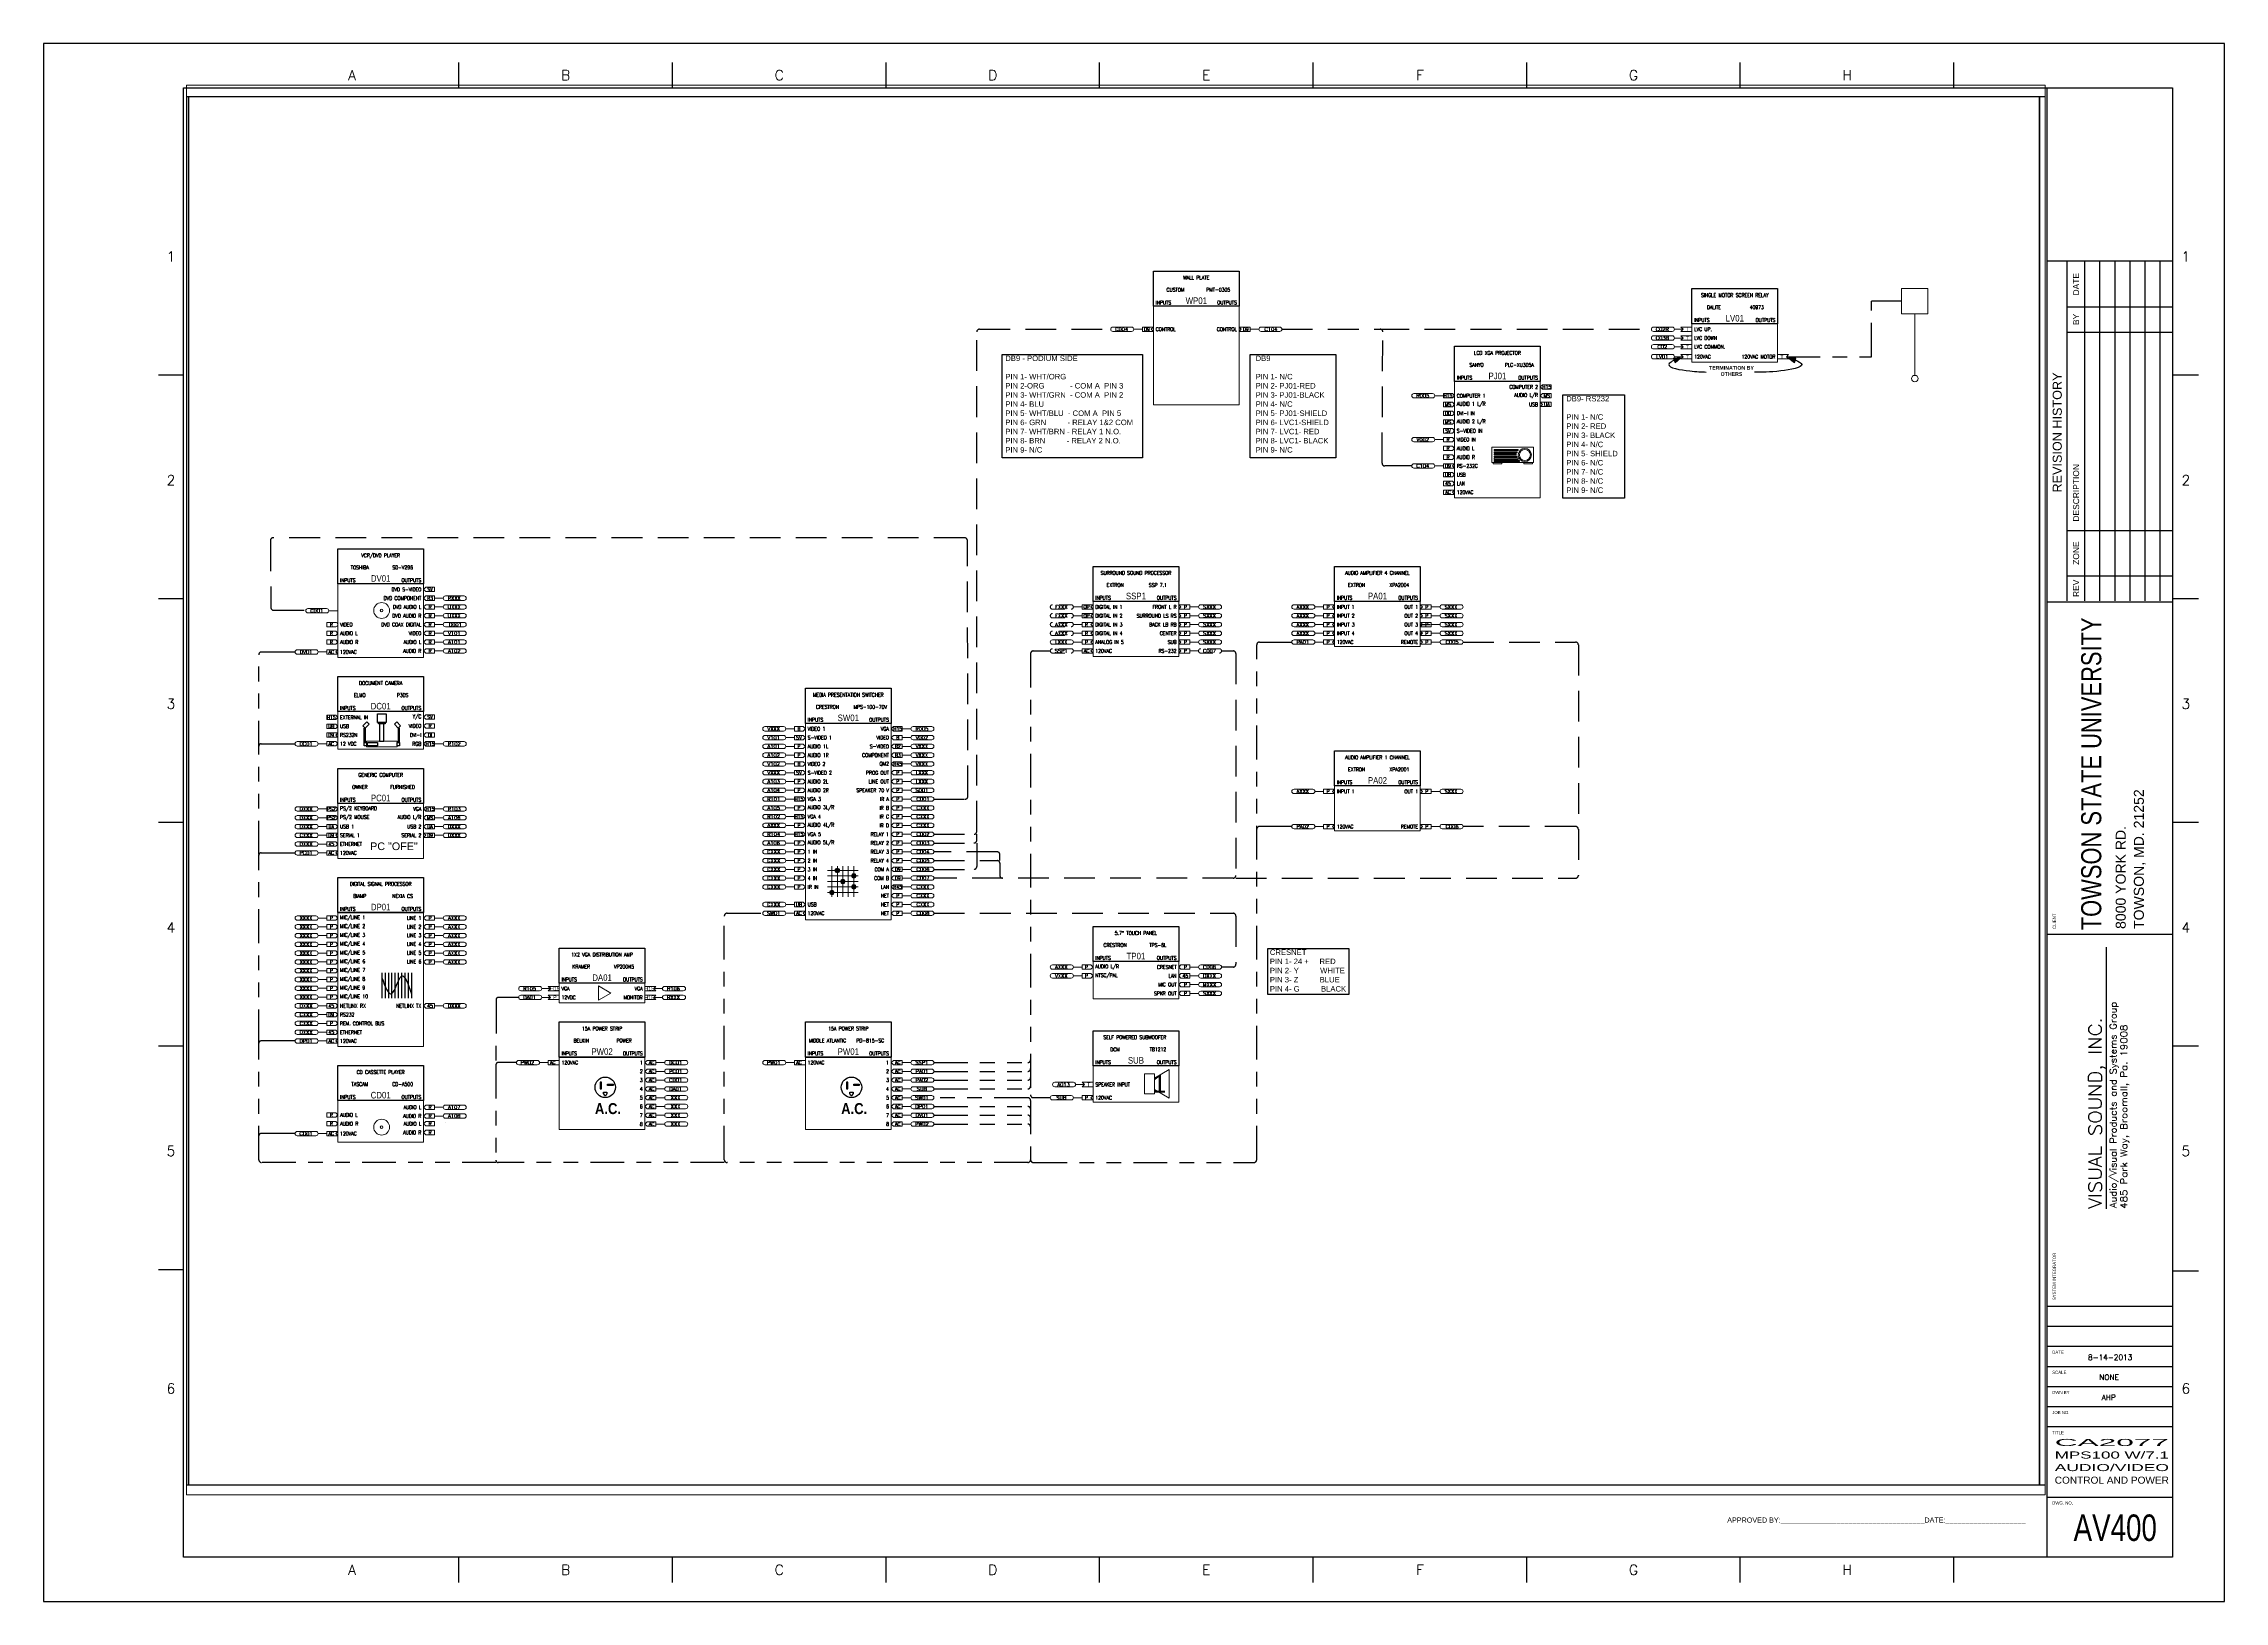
# Paper-space layout 'Layout1' of a CAD drawing. Header units: inches. Extents: x -763 to -721, y -325.5 to -295.5.
# The model-space entities are those that its viewports show. They can reach past a viewport. Long polylines and large blocks are cut down to what shows.
import ezdxf
from ezdxf.enums import TextEntityAlignment as Align

# ---------------------------------------------------------------- set-up
doc = ezdxf.new("R2010")
doc.units = ezdxf.units.IN
doc.header["$MEASUREMENT"] = 0
for name, pattern in [('5LVL-VID', [0.625, 0.25, -0.0625, 0, -0.0625, 0, -0.0625, 0, -0.0625, 0, -0.0625, 0, -0.0625]), ('ANA-AUD', [0.5, 0.25, 0.25]), ('CONTROL', [0.375, 0.25, -0.125]), ('DIG-AUD', [0.815, 0.275, -0.1, 0.12, -0.1, 0.12, -0.1])]:
    doc.linetypes.add(name, pattern=pattern)
doc.layers.get('0').update_dxf_attribs({"lineweight": 20})
for name, color, linetype in [('APPROVAL SIGNATURE', 3, 'Continuous'), ('AUDIO', 1, 'Continuous'), ('AUDIO WIRENUMBER', 7, 'Continuous'), ('BORDER', 7, 'Continuous'), ('BORDERTXT', 5, 'Continuous'), ('CONNECTORS', 7, 'Continuous'), ('CONTROL', 5, 'Continuous'), ('CONTROL WIRENUMBER', 7, 'Continuous'), ('DATA', 21, 'Continuous'), ('DATA WIRENUMBER', 7, 'Continuous'), ('DEVICES', 7, 'Continuous'), ('POWER', 40, 'Continuous'), ('POWER WIRENUMBER', 7, 'Continuous'), ('SIG_AUD_DIGITAL', 2, 'DIG-AUD'), ('SIG_AUDIO_ANALOG', 1, 'ANA-AUD'), ('SIG_CONTROL', 5, 'CONTROL'), ('SIG_POWER', 40, 'DIG-AUD'), ('SIG_RGBHV', 3, '5LVL-VID'), ('TB_BORDER', 5, 'Continuous'), ('TB_PROJ_INFO', 4, 'Continuous'), ('TB_SHEET_INFO', 2, 'Continuous'), ('TEXT', 4, 'Continuous'), ('VIDEO', 3, 'Continuous'), ('VIDEO WIRENUMBER', 7, 'Continuous'), ('WIRE NUMBER', 7, 'Continuous')]:
    doc.layers.add(name, color=color, linetype=linetype)
doc.styles.add('ARIAL', font='arial.ttf')
doc.styles.add('BORDER', font='stylu.ttf')
doc.styles.add('DZ', font='arial.ttf', dxfattribs={"height": 0.6})
doc.styles.add('FORMAT-D$0$1', font='ROMAND', dxfattribs={"width": 1.3, "height": 0.145})
doc.styles.add('FORMAT-D$0$ROMANT', font='romant', dxfattribs={"width": 1.1, "height": 0.25})
doc.styles.add('ROMANS', font='romans.shx', dxfattribs={"width": 0.8})
doc.styles.add('STAND', font='romans.shx')
doc.styles.get("Standard").update_dxf_attribs({"font": 'romans.shx'})
doc.styles.add('TITLE', font='swissl.ttf')
doc.styles.add('VSI', font='arial.ttf', dxfattribs={"width": 0.85})

# ---------------------------------------------------------------- blocks, each defined once
blk = doc.blocks.new('VSI DRAWING DETAILS E1')
at = {"layer": 'TB_PROJ_INFO', "style": 'STAND'}
for tag, p in [('DATE', (39.458, 25.352)), ('DATE', (39.748, 25.352)), ('DATE', (40.039, 25.352)), ('DATE', (40.329, 25.352)), ('DATE', (40.619, 25.352)), ('DATE', (40.885, 25.352)), ('NAME', (39.458, 24.696)), ('NAME', (39.748, 24.696)), ('NAME', (40.039, 24.696)), ('NAME', (40.329, 24.696)), ('NAME', (40.619, 24.696)), ('NAME', (40.885, 24.696)), ('ZONE', (39.458, 20.164)), ('ZONE', (39.748, 20.164)), ('ZONE', (40.039, 20.164)), ('ZONE', (40.329, 20.164)), ('ZONE', (40.619, 20.164)), ('ZONE', (40.885, 20.164)), ('A', (39.458, 19.51)), ('B', (39.748, 19.51)), ('C', (40.039, 19.51)), ('D', (40.329, 19.51)), ('E', (40.619, 19.51)), ('F', (40.885, 19.51))]:
    blk.add_attdef(tag, text='', height=0.0968, rotation=90, dxfattribs=at).set_placement(p, align=Align.MIDDLE)
for tag, width, p, p2 in [('A-DESCRIPTION', 3.362408, (39.507, 20.659), (39.507, 24.362)), ('B-DESCRIPTION', 3.320725, (39.798, 20.659), (39.798, 24.362)), ('C-DESCRIPTION', 3.320725, (40.088, 20.659), (40.088, 24.362)), ('D-DESCRIPTION', 3.320725, (40.378, 20.659), (40.378, 24.362)), ('E-DESCRIPTION', 3.348398, (40.669, 20.659), (40.669, 24.362)), ('F-DESCRIPTION', 3.362408, (40.934, 20.659), (40.934, 24.362))]:
    blk.add_attdef(tag, text='', height=0.0968, rotation=90, dxfattribs=dict(at, width=width)).set_placement(p, p2, align=Align.FIT)
for tag, p in [('SCALE', (39.73, 4.266)), ('DWN BY', (39.722, 3.879))]:
    blk.add_attdef(tag, text='', height=0.104, dxfattribs=at).set_placement(p, align=Align.MIDDLE_CENTER)
at = {"layer": 'TB_PROJ_INFO', "style": 'TITLE'}
for tag, width, p, p2 in [('TITLE1', 3.947223, (38.683, 2.943), (40.883, 2.943)), ('TITLE 3', 3.619993, (38.683, 2.459), (40.882, 2.459)), ('TITLE2', 3.945608, (38.683, 2.701), (40.882, 2.701)), ('TITLE 4', 3.619993, (38.683, 2.217), (40.882, 2.217))]:
    blk.add_attdef(tag, text='', height=0.135, dxfattribs=dict(at, width=width)).set_placement(p, p2, align=Align.FIT)
at = {"layer": 'TB_PROJ_INFO', "style": 'TITLE', "width": 0.75}
blk.add_attdef('DWG. #', text='', height=0.51, dxfattribs=at).set_placement((39.848, 1.369), align=Align.MIDDLE)
blk = doc.blocks.new('VSI TITLEBLOCK E')
at = {"layer": 'BORDER'}
for p, q in [((7.997, 29.151), (7.997, 29.635)), ((12.11, 29.151), (12.11, 29.635)), ((16.224, 29.151), (16.224, 29.635)), ((20.337, 29.151), (20.337, 29.635)), ((24.45, 29.151), (24.45, 29.635)), ((28.563, 29.151), (28.563, 29.635)), ((32.677, 29.151), (32.677, 29.635)), ((36.79, 29.151), (36.79, 29.635)), ((2.694, 0.849), (2.694, 29.151)), ((2.694, 29.151), (41.003, 29.151)), ((38.587, 0.849), (38.587, 29.151)), ((41.003, 29.151), (41.003, 0.849)), ((38.583, 25.818), (41.003, 25.818)), ((38.974, 19.268), (38.974, 25.801)), ((39.313, 19.268), (39.313, 25.801)), ((39.603, 19.268), (39.603, 25.801)), ((39.894, 19.268), (39.894, 25.801)), ((40.184, 19.268), (40.184, 25.801)), ((40.474, 19.268), (40.474, 25.801)), ((40.765, 19.268), (40.765, 25.801)), ((38.974, 24.93), (41.007, 24.93)), ((38.974, 24.446), (41.007, 24.446)), ((2.694, 23.614), (2.21, 23.614)), ((41.5, 23.614), (41.016, 23.614)), ((38.974, 20.623), (41.007, 20.623)), ((38.974, 19.752), (41.007, 19.752)), ((2.694, 19.307), (2.21, 19.307)), ((38.6, 19.25), (41.007, 19.25)), ((41.5, 19.307), (41.016, 19.307)), ((2.694, 15), (2.21, 15)), ((41.5, 15), (41.016, 15)), ((38.587, 12.849), (41.007, 12.849)), ((2.694, 10.693), (2.21, 10.693)), ((41.5, 10.693), (41.016, 10.693)), ((2.694, 6.386), (2.21, 6.386)), ((41.5, 6.362), (41.016, 6.362)), ((38.587, 5.688), (41.007, 5.688)), ((38.587, 5.301), (41.007, 5.301)), ((38.587, 4.914), (41.007, 4.914)), ((38.587, 4.526), (41.007, 4.526)), ((38.587, 4.139), (41.007, 4.139)), ((38.587, 3.752), (41.007, 3.752)), ((38.587, 3.365), (41.007, 3.365)), ((38.587, 2.01), (41.007, 2.01)), ((41.003, 0.849), (2.694, 0.849)), ((7.997, 0.365), (7.997, 0.849)), ((12.11, 0.365), (12.11, 0.849)), ((16.224, 0.365), (16.224, 0.849)), ((20.337, 0.365), (20.337, 0.849)), ((24.45, 0.365), (24.45, 0.849)), ((28.563, 0.365), (28.563, 0.849)), ((32.677, 0.365), (32.677, 0.849)), ((36.79, 0.365), (36.79, 0.849))]:
    blk.add_line(p, q, dxfattribs=at)
at = {"layer": 'Defpoints'}
for p, q in [((42, 30), (0, 30)), ((0, 30), (0, 0)), ((42, 0), (42, 30)), ((0, 0), (42, 0))]:
    blk.add_line(p, q, dxfattribs=at)
at = {"layer": 'TB_BORDER'}
blk.add_line((39.73, 7.56), (39.73, 12.6), dxfattribs=at)
at = {"layer": 'APPROVAL SIGNATURE', "style": 'TITLE'}
blk.add_text('APPROVED BY:____________________________________DATE:____________________', height=0.099, dxfattribs=at).set_placement((38.169, 1.566), align=Align.MIDDLE_RIGHT)
at = {"layer": 'BORDER', "style": 'STAND'}
for s, p in [('A', (5.94, 29.393)), ('B', (10.054, 29.393)), ('C', (14.167, 29.393)), ('D', (18.28, 29.393)), ('E', (22.393, 29.393)), ('F', (26.507, 29.393)), ('G', (30.62, 29.393)), ('H', (34.733, 29.393)), ('1', (2.452, 25.9)), ('1', (41.258, 25.9)), ('2', (2.452, 21.593)), ('2', (41.258, 21.593)), ('3', (2.452, 17.286)), ('3', (41.258, 17.286)), ('4', (2.452, 12.98)), ('4', (41.258, 12.98)), ('5', (2.452, 8.673)), ('5', (41.258, 8.673)), ('6', (2.452, 4.1)), ('6', (41.258, 4.1)), ('A', (5.94, 0.607)), ('B', (10.054, 0.607)), ('C', (14.167, 0.607)), ('D', (18.28, 0.607)), ('E', (22.393, 0.607)), ('F', (26.507, 0.607)), ('G', (30.62, 0.607)), ('H', (34.733, 0.607))]:
    blk.add_text(s, height=0.194, dxfattribs=at).set_placement(p, align=Align.MIDDLE)
at = {"layer": 'BORDERTXT', "style": 'TITLE'}
for s, height, p in [('DATE', 0.1161, (39.144, 25.366)), ('BY', 0.1161, (39.144, 24.688)), ('REVISION HISTORY', 0.17421, (38.781, 22.511)), ('DESCRIPTION', 0.11614, (39.144, 21.349)), ('ZONE', 0.1161, (39.144, 20.188)), ('REV', 0.1161, (39.144, 19.51))]:
    blk.add_text(s, height=height, rotation=90, dxfattribs=at).set_placement(p, align=Align.MIDDLE)
at = {"layer": 'BORDERTXT', "style": 'BORDER'}
for s, height, p in [('CLIENT', 0.0605, (38.755, 12.95)), ('SYSTEM INTEGRATOR', 0.06049, (38.755, 5.801))]:
    blk.add_text(s, height=height, rotation=90, dxfattribs=at).set_placement(p)
for s, p in [('DATE', (38.684, 4.768)), ('SCALE', (38.684, 4.381)), ('DWN BY', (38.684, 3.994)), ('JOB NO.', (38.684, 3.607)), ('TITLE', (38.684, 3.22)), ('DWG. NO.', (38.684, 1.865))]:
    blk.add_text(s, height=0.0605, dxfattribs=at).set_placement(p)
at = {"layer": 'TB_BORDER'}
for s, height, style, width, p in [('Audio/Visual Products and Systems Group', 0.125, 'FORMAT-D$0$ROMANT', 1.1, (39.921, 7.576)), ('VISUAL SOUND, INC.', 0.25, 'FORMAT-D$0$ROMANT', 1.1, (39.636, 7.56)), ('485 Park Way, Broomall, Pa. 19008 ', 0.125, 'FORMAT-D$0$1', 1.15, (40.125, 7.56))]:
    blk.add_text(s, height=height, rotation=90, dxfattribs=dict(at, style=style, width=width)).set_placement(p)
at = {"layer": 'TB_PROJ_INFO', "style": 'STAND'}
blk.add_attdef('DATE', text='', height=0.104, dxfattribs=at).set_placement((39.719, 4.653), align=Align.MIDDLE_CENTER)
blk.add_attdef('PROPOSAL #', text='', height=0.0968, dxfattribs=at).set_placement((39.794, 3.498), align=Align.MIDDLE)
at = {"layer": 'TB_SHEET_INFO', "style": 'TITLE', "width": 3.398607}
blk.add_attdef('CLIENT', text='', height=0.387, rotation=90, dxfattribs=at).set_placement((39.629, 12.924), (39.629, 18.95), align=Align.FIT)
at = {"layer": 'TB_SHEET_INFO', "style": 'TITLE'}
for tag, p in [('CL-LOC1', (40.059, 12.933)), ('CL-LOC2', (40.411, 12.937)), ('CL-LOC3', (40.766, 12.937))]:
    blk.add_attdef(tag, p, '', height=0.194, rotation=90, dxfattribs=at)
blk = doc.blocks.new('F_SYMBOL_PROJECTOR')
at = {"layer": 'DEVICES', "lineweight": 20, "ltscale": 0.02}
for points in [[(-1, 0.35), (0.9, 0.35), (0.9, -0.35), (-1, -0.35)], [(-0.9, 0.25), (0.2, 0.25), (0.2, 0.2), (-0.9, 0.2)], [(-0.9, 0.15), (0.15, 0.15), (0.15, 0.1), (-0.9, 0.1)], [(-0.9, 0.05), (0.1, 0.05), (0.1, 0), (-0.9, 0)], [(-0.95, -0.35), (-0.55, -0.35), (-0.55, -0.4), (-0.95, -0.4)], [(-0.9, -0.05), (0.15, -0.05), (0.15, -0.1), (-0.9, -0.1)], [(-0.9, -0.15), (0.2, -0.15), (0.2, -0.2), (-0.9, -0.2)], [(-0.9, -0.25), (0.25, -0.25), (0.25, -0.3), (-0.9, -0.3)], [(0.85, -0.35), (0.45, -0.35), (0.45, -0.4), (0.85, -0.4)]]:
    blk.add_lwpolyline(points, close=True, dxfattribs=at)
for radius in [0.3, 0.25]:
    blk.add_circle((0.5, 0), radius, dxfattribs=at)
blk = doc.blocks.new('DEVICE HEADER')
at = {"layer": 'DEVICES', "ltscale": 0.5}
blk.add_lwpolyline([(0, 1.6), (3.9, 1.6), (3.9, 0), (0, 0)], close=True, dxfattribs=at)
at = {"layer": 'DEVICES', "ltscale": 0.5, "style": 'VSI', "width": 0.85}
blk.add_attdef('IDXX', text='', height=0.3, dxfattribs=at).set_placement((1.95, 0.25), align=Align.MIDDLE_CENTER)
at = {"layer": 'TEXT', "lineweight": 5, "ltscale": 0.02, "insert": (0.1, 0.25), "char_height": 0.17, "width": 1.85, "attachment_point": 1, "style": 'ROMANS'}
blk.add_mtext('{\\Fromans|c0;\\W0.8;INPUTS}', dxfattribs=at)
at = {"layer": 'TEXT', "lineweight": 5, "ltscale": 0.02, "insert": (3.8, 0.25), "char_height": 0.17, "width": 1.85, "attachment_point": 3}
blk.add_mtext('{\\Fromans|c0;\\W0.8;OUTPUTS}', dxfattribs=at)
at = {"layer": 'TEXT', "ltscale": 0.5, "style": 'ROMANS', "width": 0.8}
for tag, p in [('DESCRIPTION', (1.95, 1.3)), ('MAKE', (1, 0.75)), ('MODEL', (2.95, 0.75))]:
    blk.add_attdef(tag, text='', height=0.17, dxfattribs=at).set_placement(p, align=Align.MIDDLE_CENTER)
blk = doc.blocks.new('F_CONN_MALE OUT RIGHT')
at = {"lineweight": 20, "ltscale": 0.02}
for p, q in [((0, 0), (0.1, 0.1)), ((0.1, -0.1), (0, 0))]:
    blk.add_line(p, q, dxfattribs=at)
at = {"lineweight": 5, "ltscale": 0.02}
for p, q in [((0.5, 0.1), (0.1, 0.1)), ((0.5, 0.1), (0.5, -0.1)), ((0.1, -0.1), (0.5, -0.1))]:
    blk.add_line(p, q, dxfattribs=at)
at = {"layer": 'DEVICES', "ltscale": 0.5, "width": 0.8, "flags": 4}
blk.add_attdef('XX', text='', height=0.17, dxfattribs=at).set_placement((0.3, 0), align=Align.MIDDLE_CENTER)
blk = doc.blocks.new('F_CONN_FEMALE IN LEFT')
at = {"lineweight": 5, "ltscale": 0.02}
for p, q in [((-0.5, 0.1), (0, 0.1)), ((-0.5, 0.1), (-0.5, -0.1)), ((0, -0.1), (-0.5, -0.1))]:
    blk.add_line(p, q, dxfattribs=at)
at = {"lineweight": 20, "ltscale": 0.02}
for p, q in [((-0.1, 0), (0, 0.1)), ((0, -0.1), (-0.1, 0))]:
    blk.add_line(p, q, dxfattribs=at)
at = {"layer": 'DEVICES', "ltscale": 0.5, "width": 0.8, "flags": 4}
blk.add_attdef('XX', text='', height=0.17, dxfattribs=at).set_placement((-0.3, 0), align=Align.MIDDLE_CENTER)
blk = doc.blocks.new('F_CONN_MALE IN LEFT')
at = {"lineweight": 5, "ltscale": 0.02}
for p, q in [((-0.5, 0.1), (-0.1, 0.1)), ((-0.5, 0.1), (-0.5, -0.1)), ((-0.1, -0.1), (-0.5, -0.1))]:
    blk.add_line(p, q, dxfattribs=at)
at = {"lineweight": 20, "ltscale": 0.02}
for p, q in [((0, 0), (-0.1, 0.1)), ((-0.1, -0.1), (0, 0))]:
    blk.add_line(p, q, dxfattribs=at)
at = {"layer": 'DEVICES', "ltscale": 0.5, "width": 0.8, "flags": 4}
blk.add_attdef('XX', text='', height=0.17, dxfattribs=at).set_placement((-0.3, 0), align=Align.MIDDLE_CENTER)
blk = doc.blocks.new('F_CONN_FEMALE OUT RIGHT')
at = {"lineweight": 20, "ltscale": 0.02}
for p, q in [((0.1, 0), (0, 0.1)), ((0, -0.1), (0.1, 0))]:
    blk.add_line(p, q, dxfattribs=at)
at = {"lineweight": 5, "ltscale": 0.02}
for p, q in [((0.5, 0.1), (0, 0.1)), ((0.5, 0.1), (0.5, -0.1)), ((0, -0.1), (0.5, -0.1))]:
    blk.add_line(p, q, dxfattribs=at)
at = {"layer": 'DEVICES', "ltscale": 0.5, "width": 0.8, "flags": 4}
blk.add_attdef('XX', text='', height=0.17, dxfattribs=at).set_placement((0.3, 0), align=Align.MIDDLE_CENTER)
blk = doc.blocks.new('F_SYMBOL_DOC CAM')
at = {"layer": 'DEVICES', "ltscale": 0.5}
for points in [[(-0.75, 0.2), (-0.856, 0.306), (-0.679, 0.483), (-0.573, 0.377)], [(-0.75, -0.45), (-0.8, -0.45), (-0.8, 0.2), (-0.75, 0.2)], [(-0.2, 0.85), (0.2, 0.85), (0.2, 0.45), (-0.2, 0.45)], [(-0.15, 0.45), (0.15, 0.45), (0.15, 0.4), (-0.15, 0.4)], [(0.75, 0.2), (0.856, 0.306), (0.679, 0.483), (0.573, 0.377)], [(0.75, -0.45), (0.8, -0.45), (0.8, 0.2), (0.75, 0.2)], [(-0.8, -0.45), (-0.7, -0.45), (-0.7, -0.6), (-0.8, -0.6)], [(-0.65, -0.45), (-0.2, -0.45), (-0.2, -0.6), (-0.65, -0.6)], [(0.7, -0.45), (0.8, -0.45), (0.8, -0.6), (0.7, -0.6)]]:
    blk.add_lwpolyline(points, close=True, dxfattribs=at)
for points in [[(0.1, 0.45), (-0.1, 0.45)], [(-0.1, 0.4), (-0.1, -0.4), (0.1, -0.4), (0.1, 0.4)]]:
    blk.add_lwpolyline(points, dxfattribs=at)
at = {"layer": 'DEVICES', "lineweight": 9, "ltscale": 0.02}
blk.add_lwpolyline([(-0.7, -0.4), (0.7, -0.4), (0.7, -0.65), (-0.7, -0.65)], close=True, dxfattribs=at)
blk = doc.blocks.new('CABLE NUMBER OUT')
at = {"linetype": 'ByBlock', "lineweight": 5, "ltscale": 0.02}
blk.add_line((0, 0), (0.4, 0), dxfattribs=at)
blk.add_lwpolyline([(0.5, 0.1, 1), (0.5, -0.1, -1), (0.5, -0.1), (1.35, -0.1, 1), (1.35, 0.1), (0.5, 0.1)], format="xyb", close=True, dxfattribs=at)
at = {"layer": 'WIRE NUMBER', "ltscale": 0.5}
blk.add_attdef('XXXX', text='', height=0.17, dxfattribs=at).set_placement((0.9, 0), align=Align.MIDDLE_CENTER)
at = {"layer": 'WIRE NUMBER', "ltscale": 0.5, "style": 'ROMANS', "width": 0.8}
blk.add_attdef('DESC OUT', text='', height=0.1, dxfattribs=at).set_placement((1.5, 0), align=Align.BOTTOM_LEFT)
blk.add_attdef('DESC IN', text='', height=0.1, dxfattribs=at).set_placement((1.5, -0.05), align=Align.TOP_LEFT)
blk = doc.blocks.new('F_CONN_IR IN LEFT')
at = {"lineweight": 5, "ltscale": 0.02}
for p, q in [((-0.5, 0.1), (-0.1, 0.1)), ((-0.5, 0.1), (-0.5, -0.1)), ((-0.1, -0.1), (-0.5, -0.1))]:
    blk.add_line(p, q, dxfattribs=at)
blk.add_arc((-0.1, 0), 0.1, 270, 90, dxfattribs=at)
at = {"layer": 'DEVICES', "ltscale": 0.5, "width": 0.8, "flags": 4}
blk.add_attdef('IR', text='', height=0.17, dxfattribs=at).set_placement((-0.3, 0), align=Align.MIDDLE_CENTER)
blk = doc.blocks.new('CABLE NUMBER IN')
at = {"linetype": 'ByBlock', "lineweight": 5, "ltscale": 0.02}
blk.add_line((-0.4, 0), (0, 0), dxfattribs=at)
blk.add_lwpolyline([(-1.35, 0.1, 1), (-1.35, -0.1, -1), (-1.35, -0.1), (-0.5, -0.1, 1), (-0.5, 0.1), (-1.35, 0.1)], format="xyb", close=True, dxfattribs=at)
at = {"layer": 'WIRE NUMBER', "ltscale": 0.5, "width": 0.8}
blk.add_attdef('DESC IN', text='', height=0.1, dxfattribs=at).set_placement((-1.5, 0), align=Align.BOTTOM_RIGHT)
at = {"layer": 'WIRE NUMBER', "ltscale": 0.5}
blk.add_attdef('XXXX', text='', height=0.17, dxfattribs=at).set_placement((-0.95, 0), align=Align.MIDDLE_CENTER)
at = {"layer": 'WIRE NUMBER', "ltscale": 0.5, "width": 0.8}
blk.add_attdef('DESC OUT', text='', height=0.1, dxfattribs=at).set_placement((-1.5, -0.05), align=Align.TOP_RIGHT)
blk = doc.blocks.new('F_VIDEO_TAG_L')
at = {"layer": 'VIDEO', "lineweight": 5, "ltscale": 0.02}
blk.add_line((-0.4, 0), (0, 0), dxfattribs=at)
blk.add_lwpolyline([(-1.35, 0.1, 1), (-1.35, -0.1, -1), (-1.35, -0.1), (-0.5, -0.1, 1), (-0.5, 0.1), (-1.35, 0.1)], format="xyb", close=True, dxfattribs=at)
at = {"layer": 'VIDEO WIRENUMBER', "ltscale": 0.5}
blk.add_attdef('VXXX', text='', height=0.17, dxfattribs=at).set_placement((-0.95, 0), align=Align.MIDDLE_CENTER)
blk = doc.blocks.new('F_DATA_TAG_R')
at = {"layer": 'DATA', "lineweight": 5, "ltscale": 0.02}
blk.add_line((0, 0), (0.4, 0), dxfattribs=at)
blk.add_lwpolyline([(0.5, 0.1, 1), (0.5, -0.1, -1), (0.5, -0.1), (1.35, -0.1, 1), (1.35, 0.1), (0.5, 0.1)], format="xyb", close=True, dxfattribs=at)
at = {"layer": 'DATA WIRENUMBER', "ltscale": 0.5}
blk.add_attdef('DXXX', text='', height=0.17, dxfattribs=at).set_placement((0.95, 0), align=Align.MIDDLE_CENTER)
blk = doc.blocks.new('F_AUDIO_TAG_L')
at = {"layer": 'AUDIO', "lineweight": 5, "ltscale": 0.02}
blk.add_line((-0.4, 0), (0, 0), dxfattribs=at)
blk.add_lwpolyline([(-1.35, 0.1, 1), (-1.35, -0.1, -1), (-1.35, -0.1), (-0.5, -0.1, 1), (-0.5, 0.1), (-1.35, 0.1)], format="xyb", close=True, dxfattribs=at)
at = {"layer": 'AUDIO WIRENUMBER', "ltscale": 0.5}
blk.add_attdef('AXXX', text='', height=0.17, dxfattribs=at).set_placement((-0.95, 0), align=Align.MIDDLE_CENTER)
blk = doc.blocks.new('F_AUDIO_TAG_R')
at = {"layer": 'AUDIO', "lineweight": 5, "ltscale": 0.02}
blk.add_line((0, 0), (0.4, 0), dxfattribs=at)
blk.add_lwpolyline([(0.5, 0.1, 1), (0.5, -0.1, -1), (0.5, -0.1), (1.35, -0.1, 1), (1.35, 0.1), (0.5, 0.1)], format="xyb", close=True, dxfattribs=at)
at = {"layer": 'AUDIO WIRENUMBER', "ltscale": 0.5}
blk.add_attdef('AXXX', text='', height=0.17, dxfattribs=at).set_placement((0.9, 0), align=Align.MIDDLE_CENTER)
blk = doc.blocks.new('F_CONTROL_TAG_R')
at = {"layer": 'CONTROL', "lineweight": 5, "ltscale": 0.02}
blk.add_line((0, 0), (0.4, 0), dxfattribs=at)
blk.add_lwpolyline([(0.5, 0.1, 1), (0.5, -0.1, -1), (0.5, -0.1), (1.35, -0.1, 1), (1.35, 0.1), (0.5, 0.1)], format="xyb", close=True, dxfattribs=at)
at = {"layer": 'CONTROL WIRENUMBER', "ltscale": 0.5}
blk.add_attdef('CXXX', text='', height=0.17, dxfattribs=at).set_placement((0.95, 0), align=Align.MIDDLE_CENTER)
blk = doc.blocks.new('F_POWER_TAG_L')
at = {"layer": 'POWER', "lineweight": 5, "ltscale": 0.02}
blk.add_line((-0.4, 0), (0, 0), dxfattribs=at)
blk.add_lwpolyline([(-1.35, 0.1, 1), (-1.35, -0.1, -1), (-1.35, -0.1), (-0.5, -0.1, 1), (-0.5, 0.1), (-1.35, 0.1)], format="xyb", close=True, dxfattribs=at)
at = {"layer": 'POWER WIRENUMBER', "ltscale": 0.5}
blk.add_attdef('PXXX', text='', height=0.17, dxfattribs=at).set_placement((-0.95, 0), align=Align.MIDDLE_CENTER)
blk = doc.blocks.new('F_C_L_TERMINAL_F')
at = {"lineweight": 5, "ltscale": 0.02}
for p, q in [((-0.5, 0.1), (0, 0.1)), ((0, 0.1), (0, -0.1)), ((0, -0.1), (-0.5, -0.1))]:
    blk.add_line(p, q, dxfattribs=at)
at = {"lineweight": 20, "ltscale": 0.02}
for p, q in [((-0.4, 0), (-0.5, 0.1)), ((-0.5, -0.1), (-0.4, 0))]:
    blk.add_line(p, q, dxfattribs=at)
at = {"lineweight": 5, "ltscale": 0.02, "insert": (-0.2, 0), "char_height": 0.17, "width": 0.4, "attachment_point": 5, "style": 'DZ'}
blk.add_mtext('{\\fArial Alt. Mono For Brady|b0|i0|c0|p49;T}', dxfattribs=at)
blk = doc.blocks.new('F_C_R_TERMINAL_F')
at = {"lineweight": 5, "ltscale": 0.02}
for p, q in [((0, 0.1), (0, -0.1)), ((0.5, 0.1), (0, 0.1)), ((0, -0.1), (0.5, -0.1))]:
    blk.add_line(p, q, dxfattribs=at)
at = {"lineweight": 20, "ltscale": 0.02}
for p, q in [((0.4, 0), (0.5, 0.1)), ((0.5, -0.1), (0.4, 0))]:
    blk.add_line(p, q, dxfattribs=at)
at = {"lineweight": 5, "ltscale": 0.02, "insert": (0.2, 0), "char_height": 0.17, "width": 0.4, "attachment_point": 5, "style": 'DZ'}
blk.add_mtext('{\\fArial Alt. Mono For Brady|b0|i0|c0|p49;T}', dxfattribs=at)
blk = doc.blocks.new('F_CONTROL_TAG_L')
at = {"layer": 'CONTROL', "lineweight": 5, "ltscale": 0.02}
blk.add_line((-0.4, 0), (0, 0), dxfattribs=at)
blk.add_lwpolyline([(-1.35, 0.1, 1), (-1.35, -0.1, -1), (-1.35, -0.1), (-0.5, -0.1, 1), (-0.5, 0.1), (-1.35, 0.1)], format="xyb", close=True, dxfattribs=at)
at = {"layer": 'CONTROL WIRENUMBER', "ltscale": 0.5}
blk.add_attdef('CXXX', text='', height=0.17, dxfattribs=at).set_placement((-0.95, 0), align=Align.MIDDLE_CENTER)
blk = doc.blocks.new('F_SYMBOL_PROJ-SCREEN')
at = {"layer": 'DEVICES', "lineweight": 20, "ltscale": 0.02}
blk.add_line((0, -1.15), (0, -3.95), dxfattribs=at)
blk.add_lwpolyline([(-0.6, 0), (0.6, 0), (0.6, -1.15), (-0.6, -1.15)], close=True, dxfattribs=at)
blk.add_circle((0, -4.1), 0.15, dxfattribs=at)
blk = doc.blocks.new('F_C_L_TERMINAL')
at = {"lineweight": 5, "ltscale": 0.02}
for p, q in [((-0.5, 0.1), (0, 0.1)), ((0, 0.1), (0, -0.1)), ((0, -0.1), (-0.5, -0.1))]:
    blk.add_line(p, q, dxfattribs=at)
at = {"lineweight": 20, "ltscale": 0.02}
for p, q in [((-0.4, 0), (-0.5, 0.1)), ((-0.5, -0.1), (-0.4, 0))]:
    blk.add_line(p, q, dxfattribs=at)
at = {"lineweight": 5, "ltscale": 0.02, "insert": (-0.2, 0), "char_height": 0.17, "width": 0.4, "attachment_point": 5, "style": 'DZ'}
blk.add_mtext('{\\fArial Alt. Mono For Brady|b0|i0|c0|p49;T}', dxfattribs=at)
blk = doc.blocks.new('F_SYMBOL_MATRIX')
at = {"layer": 'DEVICES', "lineweight": 20, "ltscale": 0.02}
h = blk.add_hatch(color=256, dxfattribs=at)
edge = h.paths.add_edge_path()
edge.add_arc((-0.25, 0.5), 0.1, 0, 360)
h = blk.add_hatch(color=256, dxfattribs=at)
edge = h.paths.add_edge_path()
edge.add_arc((0, 0), 0.1, 0, 360)
h = blk.add_hatch(color=256, dxfattribs=at)
edge = h.paths.add_edge_path()
edge.add_arc((0.5, 0.25), 0.1, 0, 360)
h = blk.add_hatch(color=256, dxfattribs=at)
edge = h.paths.add_edge_path()
edge.add_arc((-0.5, -0.5), 0.1, 0, 360)
h = blk.add_hatch(color=256, dxfattribs=at)
edge = h.paths.add_edge_path()
edge.add_arc((0.5, -0.25), 0.1, 0, 360)
for p, q in [((0.7, 0.5), (-0.7, 0.5)), ((0.7, 0.25), (-0.7, 0.25)), ((-0.5, 0.7), (-0.5, -0.7)), ((-0.25, 0.7), (-0.25, -0.7)), ((0, 0.7), (0, -0.7)), ((0.25, 0.7), (0.25, -0.7)), ((0.5, 0.7), (0.5, -0.7)), ((0.7, 0), (-0.7, 0)), ((0.7, -0.25), (-0.7, -0.25)), ((0.7, -0.5), (-0.7, -0.5))]:
    blk.add_line(p, q, dxfattribs=at)
for centre in [(-0.25, 0.5), (0, 0), (0.5, 0.25), (-0.5, -0.5), (0.5, -0.25)]:
    blk.add_circle(centre, 0.1, dxfattribs=at)
blk = doc.blocks.new('F_SYMBOL_MIXER')
at = {"layer": 'CONNECTORS', "ltscale": 0.5}
for p, q in [((-0.7, 0.55), (-0.7, -0.6)), ((-0.55, 0.55), (-0.55, -0.6)), ((-0.4, 0.55), (-0.4, -0.6)), ((-0.25, 0.55), (-0.25, -0.6)), ((-0.1, 0.55), (-0.1, -0.6)), ((0.05, 0.55), (0.05, -0.6)), ((0.2, 0.55), (0.2, -0.6)), ((0.35, 0.55), (0.35, -0.6)), ((0.5, 0.55), (0.5, -0.6)), ((0.65, 0.55), (0.65, -0.6))]:
    blk.add_line(p, q, dxfattribs=at)
at = {"layer": 'CONNECTORS', "ltscale": 0.5, "const_width": 0.025}
for points in [[(-0.712, 0.333, 1), (-0.688, 0.333, 1)], [(0.038, 0.162, 1), (0.062, 0.162, 1)], [(0.188, 0.4, 1), (0.212, 0.4, 1)], [(0.337, 0.341, 1), (0.363, 0.341, 1)], [(0.488, 0.025, 1), (0.513, 0.025, 1)], [(-0.562, -0.048, 1), (-0.538, -0.048, 1)], [(-0.413, -0.33, 1), (-0.387, -0.33, 1)], [(-0.262, -0.4, 1), (-0.237, -0.4, 1)], [(-0.112, -0.171, 1), (-0.087, -0.171, 1)], [(0.638, -0.4, 1), (0.663, -0.4, 1)]]:
    blk.add_lwpolyline(points, format="xyb", close=True, dxfattribs=at)
at = {"layer": 'CONNECTORS', "ltscale": 0.5}
blk.add_spline([(-0.7, 0.333), (-0.25, -0.4), (0.2, 0.4), (0.65, -0.4)], degree=3, dxfattribs=at)
blk = doc.blocks.new('F_SYMBOL_AC POWER')
at = {"layer": 'DEVICES', "ltscale": 0.5}
for points in [[(-0.177, 0.507), (-0.237, 0.507), (-0.237, 0.207), (-0.177, 0.207)], [(0.348, 0.417), (0.348, 0.357), (0.098, 0.357), (0.098, 0.417)]]:
    blk.add_lwpolyline(points, close=True, dxfattribs=at)
blk.add_lwpolyline([(-0.082, -0.018), (-0.082, 0.057), (0.068, 0.057), (0.068, -0.018)], dxfattribs=at)
blk.add_circle((-0.007, 0.272), 0.465, dxfattribs=at)
blk.add_arc((-0.007, -0.018), 0.075, 180, 0, dxfattribs=at)
at = {"layer": 'DEVICES', "lineweight": 40, "ltscale": 0.02, "insert": (0.117, -0.7), "char_height": 0.5, "width": 1.13357, "attachment_point": 5, "style": 'VSI'}
blk.add_mtext('{\\fArial|b1|i0|c0|p34;A.C.}', dxfattribs=at)
blk = doc.blocks.new('F_CONN_AC WIRED IN LEFT')
at = {"lineweight": 5, "ltscale": 0.02}
for p, q in [((-0.5, 0.1), (0, 0.1)), ((-0.5, 0.1), (-0.5, -0.1)), ((0, 0.1), (0, -0.1)), ((0, -0.1), (-0.5, -0.1))]:
    blk.add_line(p, q, dxfattribs=at)
at = {"layer": 'DEVICES', "ltscale": 0.5, "width": 0.8, "flags": 4}
blk.add_attdef('AC', text='', height=0.17, dxfattribs=at).set_placement((-0.3, 0), align=Align.MIDDLE_CENTER)
blk = doc.blocks.new('F_C_R_HD15_F')
at = {"lineweight": 5, "ltscale": 0.02}
for p, q in [((0.5, 0.1), (0, 0.1)), ((0, 0.1), (0, -0.1)), ((0, -0.1), (0.5, -0.1))]:
    blk.add_line(p, q, dxfattribs=at)
at = {"lineweight": 20, "ltscale": 0.02}
for p, q in [((0.4, 0), (0.5, 0.1)), ((0.5, -0.1), (0.4, 0))]:
    blk.add_line(p, q, dxfattribs=at)
at = {"lineweight": 5, "ltscale": 0.02, "insert": (0.2, 0), "char_height": 0.17, "width": 0.4, "attachment_point": 5, "style": 'DZ'}
blk.add_mtext('{\\fArial Alt. Mono For Brady|b0|i0|c0|p49;H15}', dxfattribs=at)
blk = doc.blocks.new('F_C_L_HD15_F')
at = {"lineweight": 5, "ltscale": 0.02}
for p, q in [((-0.5, 0.1), (0, 0.1)), ((0, 0.1), (0, -0.1)), ((0, -0.1), (-0.5, -0.1))]:
    blk.add_line(p, q, dxfattribs=at)
at = {"lineweight": 20, "ltscale": 0.02}
for p, q in [((-0.4, 0), (-0.5, 0.1)), ((-0.5, -0.1), (-0.4, 0))]:
    blk.add_line(p, q, dxfattribs=at)
at = {"lineweight": 5, "ltscale": 0.02, "insert": (-0.2, 0), "char_height": 0.17, "width": 0.4, "attachment_point": 5, "style": 'DZ'}
blk.add_mtext('{\\fArial Alt. Mono For Brady|b0|i0|c0|p49;H15}', dxfattribs=at)
blk = doc.blocks.new('F_C_L_PHOENIX_F')
at = {"lineweight": 5, "ltscale": 0.02}
for p, q in [((-0.5, 0.1), (0, 0.1)), ((0, 0.1), (0, -0.1)), ((0, -0.1), (-0.5, -0.1))]:
    blk.add_line(p, q, dxfattribs=at)
at = {"lineweight": 20, "ltscale": 0.02}
for p, q in [((-0.4, 0), (-0.5, 0.1)), ((-0.5, -0.1), (-0.4, 0))]:
    blk.add_line(p, q, dxfattribs=at)
at = {"lineweight": 5, "ltscale": 0.02, "insert": (-0.2, 0), "char_height": 0.17, "width": 0.4, "attachment_point": 5, "style": 'DZ'}
blk.add_mtext('{\\fArial Alt. Mono For Brady|b0|i0|c0|p49;P}', dxfattribs=at)

msp = doc.modelspace()

# ---------------------------------------------------------------- hatches: boundary and pattern name
at = {"layer": 'CONNECTORS', "ltscale": 0.5}
for points in [[(236.553, 47.592), (236.236, 47.573), (236.31, 47.386)], [(241.494, 47.587), (241.741, 47.386), (241.812, 47.575)]]:
    msp.add_hatch(color=256, dxfattribs=at).paths.add_polyline_path(points)

# ---------------------------------------------------------------- linework, layer by layer
at = {"layer": 'BORDER'}
for points in [[(205.65, 47.75), (212.05, 47.75), (212.05, 43.05), (205.65, 43.05)], [(216.95, 47.75), (220.85, 47.75), (220.85, 43.05), (216.95, 43.05)], [(231.2, 45.913), (234, 45.913), (234, 41.2), (231.2, 41.2)], [(217.75, 20.7), (221.45, 20.7), (221.45, 18.6), (217.75, 18.6)]]:
    msp.add_lwpolyline(points, close=True, dxfattribs=at)
at = {"layer": 'CONNECTORS', "ltscale": 0.5}
for points in [[(236.553, 47.592), (236.236, 47.573), (236.31, 47.386)], [(241.494, 47.587), (241.741, 47.386), (241.812, 47.575)]]:
    msp.add_lwpolyline(points, close=True, dxfattribs=at)
for points in [[(236.475, 47.6), (236.025, 47.3), (236.975, 47), (237.725, 46.95)], [(241.575, 47.6), (242.075, 47.3), (241.125, 47), (239.925, 46.95)]]:
    msp.add_spline(points, degree=3, dxfattribs=at)
at = {"layer": 'Defpoints', "ltscale": 0.5}
for points in [[(84.3, 59.5), (168.6, 59.5), (168.6, -3.75), (84.3, -3.75)], [(168.6, 59.5), (252.9, 59.5), (252.9, -3.75), (168.6, -3.75)], [(252.9, 59.5), (337.2, 59.5), (337.2, -3.75), (252.9, -3.75)]]:
    msp.add_lwpolyline(points, close=True, dxfattribs=at)
at = {"layer": 'DEVICES', "ltscale": 0.5}
for p, q in [((175.4, 22.333), (179.3, 22.333)), ((185.485, 15.75), (189.385, 15.75)), ((196.7, 15.75), (200.6, 15.75))]:
    msp.add_line(p, q, dxfattribs=at)
at = {"layer": 'DEVICES', "lineweight": 9, "ltscale": 0.02}
for p, q in [((213.265, 15.18), (212.59, 14.791)), ((213.265, 13.881), (213.265, 15.18)), ((212.59, 14.271), (213.265, 13.881))]:
    msp.add_line(p, q, dxfattribs=at)
at = {"layer": 'DEVICES', "lineweight": 5, "ltscale": 0.02}
for points in [[(212.55, 49.95), (216.45, 49.95), (216.45, 45.45), (212.55, 45.45)], [(237.075, 49.15), (240.975, 49.15), (240.975, 47.4), (237.075, 47.4)], [(226.264, 46.523), (230.164, 46.523), (230.164, 41.223), (226.264, 41.223)], [(175.4, 37.3), (179.3, 37.3), (179.3, 33.95), (175.4, 33.95)], [(209.8, 36.5), (213.7, 36.5), (213.7, 34), (209.8, 34)], [(220.8, 36.5), (224.7, 36.5), (224.7, 34.45), (220.8, 34.45)], [(175.4, 31.483), (179.3, 31.483), (179.3, 29.767), (175.4, 29.767)], [(196.7, 30.95), (200.6, 30.95), (200.6, 22), (196.7, 22)], [(220.8, 28.1), (224.7, 28.1), (224.7, 26.05), (220.8, 26.05)], [(175.4, 27.3), (179.3, 27.3), (179.3, 24.8), (175.4, 24.8)], [(175.4, 22.333), (179.3, 22.333), (179.3, 16.233), (175.4, 16.233)], [(209.8, 20.1), (213.7, 20.1), (213.7, 18.4), (209.8, 18.4)], [(185.485, 19.117), (189.385, 19.117), (189.385, 18.217), (185.485, 18.217)], [(185.485, 15.75), (189.385, 15.75), (189.385, 12.45), (185.485, 12.45)], [(196.7, 15.75), (200.6, 15.75), (200.6, 12.45), (196.7, 12.45)], [(209.8, 15.35), (213.7, 15.35), (213.7, 13.7), (209.8, 13.7)], [(175.4, 13.766), (179.3, 13.766), (179.3, 11.881), (175.4, 11.881)]]:
    msp.add_lwpolyline(points, close=True, dxfattribs=at)
at = {"layer": 'DEVICES', "lineweight": 20, "ltscale": 0.02}
msp.add_lwpolyline([(187.835, 18.667), (187.272, 18.992), (187.272, 18.342)], close=True, dxfattribs=at)
at = {"layer": 'DEVICES', "lineweight": 9, "ltscale": 0.02}
msp.add_lwpolyline([(212.14, 14.981), (212.59, 14.981), (212.59, 14.081), (212.14, 14.081)], close=True, dxfattribs=at)
at = {"layer": 'DEVICES', "lineweight": 20, "ltscale": 0.02}
for centre, radius in [((177.392, 36.09), 0.36), ((177.392, 36.09), 0.06), ((177.392, 12.556), 0.36), ((177.392, 12.556), 0.06)]:
    msp.add_circle(centre, radius, dxfattribs=at)
at = {"layer": 'SIG_AUD_DIGITAL', "lineweight": 5, "ltscale": 0.02}
msp.add_line((180.3, 12.766), (180.3, 12.766), dxfattribs=at)
at = {"layer": 'SIG_AUDIO_ANALOG'}
for p, q in [((224.7, 35.45), (225.15, 35.45)), ((224.7, 35.05), (224.789, 35.05))]:
    msp.add_line(p, q, dxfattribs=at)
at = {"layer": 'SIG_CONTROL'}
for p, q in [((204.5, 26.025), (204.5, 48.775)), ((204.625, 48.9), (210.6, 48.9)), ((218.4, 48.9), (222.874, 48.9)), ((222.8, 48.9), (235.2, 48.9)), ((222.959, 42.799), (222.999, 48.774)), ((224.314, 42.673), (223.084, 42.673)), ((172.326, 39.274), (172.349, 36.224)), ((203.95, 39.4), (172.451, 39.4)), ((204.1, 27.625), (204.075, 39.275)), ((172.474, 36.1), (173.875, 36.1)), ((215.65, 34.25), (216.175, 34.25)), ((216.3, 34.125), (216.3, 24.025)), ((226.65, 34.65), (231.775, 34.65)), ((231.9, 34.525), (231.9, 26.25)), ((202.55, 27.5), (203.975, 27.5)), ((202.55, 25.9), (204.375, 25.9)), ((204.5, 25.625), (204.5, 25.9)), ((231.775, 26.25), (226.65, 26.25)), ((231.9, 26.125), (231.9, 24.025)), ((202.55, 25.5), (204.375, 25.5)), ((205.425, 25.1), (202.55, 25.1)), ((204.5, 25.5), (204.5, 24.425)), ((205.55, 24.7), (205.55, 24.975)), ((202.55, 24.7), (205.425, 24.7)), ((202.55, 24.3), (204.375, 24.3)), ((216.175, 23.9), (202.55, 23.9)), ((205.55, 24.575), (205.55, 24.025)), ((216.3, 23.9), (231.775, 23.9)), ((202.55, 22.3), (216.175, 22.3)), ((216.3, 22.175), (216.3, 19.975)), ((216.175, 19.85), (215.65, 19.85))]:
    msp.add_line(p, q, dxfattribs=at)
for centre, start, end in [((204.625, 48.775), 90, 180), ((222.874, 48.775), 359.74049, 90), ((223.084, 42.798), 179.60906, 270.02944), ((172.451, 39.275), 90, 180.42757), ((203.95, 39.275), 0.12037, 90), ((172.474, 36.225), 180.42757, 270), ((216.175, 34.125), 0, 90), ((231.775, 34.525), 0, 90), ((203.975, 27.625), 270, 0.12037), ((204.375, 26.025), 270, 0), ((231.775, 26.125), 0, 90), ((204.375, 25.625), 270, 0), ((205.425, 24.975), 0, 90), ((204.375, 24.425), 270, 0), ((205.425, 24.575), 360, 90), ((205.675, 24.025), 180, 270), ((216.175, 24.025), 270, 0), ((231.775, 24.025), 270, 0), ((216.175, 22.175), 0, 90), ((216.175, 19.975), 270, 0)]:
    msp.add_arc(centre, 0.125, start, end, dxfattribs=at)
at = {"layer": 'SIG_POWER'}
for p, q in [((245.25, 47.65), (245.25, 50.175)), ((246.625, 50.175), (245.25, 50.175)), ((241.375, 47.65), (245.25, 47.65)), ((171.8, 24.975), (171.8, 34.075)), ((171.925, 34.2), (173.45, 34.2)), ((206.95, 34.125), (206.95, 14.025)), ((207.075, 34.25), (207.85, 34.25)), ((217.25, 11.075), (217.25, 34.525)), ((217.375, 34.65), (218.85, 34.65)), ((171.9, 30.017), (173.45, 30.017)), ((218.85, 26.25), (217.375, 26.25)), ((171.8, 16.383), (171.8, 24.95)), ((171.9, 25.05), (173.45, 25.05)), ((193, 11.075), (193, 22.175)), ((193.125, 22.3), (194.75, 22.3)), ((182.609, 18.367), (182.599, 15.299)), ((183.635, 18.467), (182.709, 18.467)), ((171.8, 11.075), (171.8, 16.383)), ((173.45, 16.483), (171.9, 16.483)), ((182.6, 15.4), (182.6, 11.05)), ((183.535, 15.5), (182.7, 15.5)), ((202.55, 15.5), (206.825, 15.5)), ((202.55, 15.1), (206.825, 15.1)), ((206.95, 15.625), (206.95, 15.225)), ((206.95, 15.225), (206.95, 14.825)), ((202.55, 14.7), (206.825, 14.7)), ((202.55, 14.3), (206.825, 14.3)), ((206.95, 14.825), (206.95, 14.425)), ((206.825, 13.9), (202.55, 13.9)), ((202.55, 13.5), (206.825, 13.5)), ((202.55, 13.1), (206.825, 13.1)), ((206.95, 13.775), (206.95, 11.075)), ((206.95, 13.775), (206.95, 13.625)), ((206.95, 13.375), (206.95, 13.225)), ((206.95, 12.825), (206.95, 12.975)), ((207.85, 13.9), (207.075, 13.9)), ((173.45, 12.266), (171.9, 12.266)), ((202.55, 12.7), (206.825, 12.7)), ((182.6, 10.95), (171.925, 10.95)), ((193, 10.95), (182.7, 10.95)), ((206.825, 10.95), (193.125, 10.95)), ((207.075, 10.95), (217.125, 10.95))]:
    msp.add_line(p, q, dxfattribs=at)
for centre, radius, start, end in [((171.925, 34.075), 0.125, 90, 180), ((207.075, 34.125), 0.125, 90, 180), ((217.375, 34.525), 0.125, 90, 180), ((171.9, 29.917), 0.1, 90, 180), ((217.375, 26.125), 0.125, 90, 180), ((171.9, 24.95), 0.1, 90, 180), ((193.125, 22.175), 0.125, 90, 180), ((182.709, 18.367), 0.1, 90, 179.80782), ((171.9, 16.383), 0.1, 90, 180), ((182.7, 15.4), 0.1, 90, 180), ((206.825, 15.625), 0.125, 270, 0), ((206.825, 15.225), 0.125, 270, 0), ((206.825, 14.825), 0.125, 270, 0), ((206.825, 14.425), 0.125, 270, 0), ((207.075, 14.025), 0.125, 180, 270), ((206.825, 13.775), 0.125, 0, 90), ((206.825, 13.375), 0.125, 0, 90), ((206.825, 12.975), 0.125, 0, 90), ((171.9, 12.166), 0.1, 90, 180), ((206.825, 12.575), 0.125, 0, 90), ((171.925, 11.075), 0.125, 180, 270), ((182.7, 11.05), 0.1, 180, 270), ((193.125, 11.075), 0.125, 180, 270), ((206.825, 11.075), 0.125, 270, 0), ((207.075, 11.075), 0.125, 180, 270), ((217.125, 11.075), 0.125, 270, 0)]:
    msp.add_arc(centre, radius, start, end, dxfattribs=at)

# ---------------------------------------------------------------- block references
at = {"layer": 'AUDIO'}
for p, values in [((179.8, 36.25), {'XXXX': 'UXXX'}), ((179.8, 35.85), {'XXXX': 'UXXX'}), ((179.8, 34.65), {'XXXX': 'A101'}), ((179.8, 34.25), {'XXXX': 'A102'}), ((179.8, 26.65), {'XXXX': 'A106'}), ((179.8, 13.466), {'XXXX': 'A107'}), ((179.8, 13.066), {'XXXX': 'A108'})]:
    msp.add_blockref('CABLE NUMBER OUT', p, dxfattribs=at).add_auto_attribs(values)
at = {"layer": 'AUDIO', "ltscale": 0.5}
for name, p, values in [('CABLE NUMBER IN', (196.2, 29.9), {'XXXX': 'A101'}), ('CABLE NUMBER IN', (196.2, 29.5), {'XXXX': 'A102'}), ('CABLE NUMBER IN', (196.2, 28.3), {'XXXX': 'A103'}), ('CABLE NUMBER IN', (196.2, 27.9), {'XXXX': 'A104'}), ('CABLE NUMBER OUT', (201.1, 28.7), {'XXXX': 'LXXX'}), ('CABLE NUMBER OUT', (201.1, 28.3), {'XXXX': 'LXXX'}), ('CABLE NUMBER OUT', (201.1, 27.9), {'XXXX': 'S001'}), ('CABLE NUMBER IN', (196.2, 27.1), {'XXXX': 'A105'}), ('CABLE NUMBER IN', (196.2, 26.3), {'XXXX': 'AXXX'}), ('CABLE NUMBER IN', (196.2, 25.5), {'XXXX': 'A106'}), ('CABLE NUMBER IN', (174.9, 22.083), {'XXXX': 'XXXX'}), ('CABLE NUMBER OUT', (179.8, 22.083), {'XXXX': 'AXXX'}), ('CABLE NUMBER IN', (174.9, 21.683), {'XXXX': 'XXXX'}), ('CABLE NUMBER IN', (174.9, 21.283), {'XXXX': 'XXXX'}), ('CABLE NUMBER IN', (174.9, 20.883), {'XXXX': 'XXXX'}), ('CABLE NUMBER OUT', (179.8, 21.683), {'XXXX': 'AXXX'}), ('CABLE NUMBER OUT', (179.8, 21.283), {'XXXX': 'AXXX'}), ('CABLE NUMBER OUT', (179.8, 20.883), {'XXXX': 'AXXX'}), ('CABLE NUMBER IN', (174.9, 20.483), {'XXXX': 'XXXX'}), ('CABLE NUMBER IN', (174.9, 20.083), {'XXXX': 'XXXX'}), ('CABLE NUMBER OUT', (179.8, 20.483), {'XXXX': 'AXXX'}), ('CABLE NUMBER OUT', (179.8, 20.083), {'XXXX': 'AXXX'}), ('CABLE NUMBER IN', (209.3, 19.85), {'XXXX': 'AXXX'}), ('CABLE NUMBER IN', (174.9, 19.683), {'XXXX': 'XXXX'}), ('CABLE NUMBER IN', (174.9, 19.283), {'XXXX': 'XXXX'}), ('CABLE NUMBER IN', (174.9, 18.883), {'XXXX': 'XXXX'}), ('CABLE NUMBER OUT', (214.2, 19.05), {'XXXX': 'MXXX'}), ('CABLE NUMBER IN', (174.9, 18.483), {'XXXX': 'XXXX'}), ('CABLE NUMBER OUT', (214.2, 18.65), {'XXXX': 'SXXX'}), ('CABLE NUMBER IN', (209.4, 14.5), {'XXXX': 'A013'})]:
    msp.add_blockref(name, p, dxfattribs=at).add_auto_attribs(values)
at = {"layer": 'CONNECTORS'}
for name, p, values in [('F_CONN_FEMALE IN LEFT', (212.55, 48.9), {'XX': 'D9'}), ('F_CONN_FEMALE OUT RIGHT', (216.45, 48.9), {'XX': 'D9'}), ('F_CONN_FEMALE OUT RIGHT', (230.164, 45.476), {'XX': 'UA'}), ('F_CONN_FEMALE IN LEFT', (226.264, 42.673), {'XX': 'D9'}), ('F_CONN_MALE OUT RIGHT', (179.3, 37.05), {'XX': 'SV'}), ('F_CONN_MALE OUT RIGHT', (179.3, 36.65), {'XX': 'R3'}), ('F_CONN_MALE OUT RIGHT', (179.3, 36.25), {'XX': 'R'}), ('F_CONN_MALE OUT RIGHT', (179.3, 35.85), {'XX': 'R'}), ('F_CONN_FEMALE IN LEFT', (209.8, 36.25), {'XX': 'OP'}), ('F_CONN_FEMALE IN LEFT', (209.8, 35.85), {'XX': 'OP'}), ('F_CONN_FEMALE OUT RIGHT', (213.7, 36.25), {'XX': 'P'}), ('F_CONN_FEMALE OUT RIGHT', (213.7, 35.85), {'XX': 'P'}), ('F_CONN_IR IN LEFT', (175.4, 35.45), {'IR': 'R'}), ('F_CONN_MALE IN LEFT', (175.4, 35.05), {'XX': 'R'}), ('F_CONN_MALE OUT RIGHT', (179.3, 35.45), {'XX': 'R'}), ('F_CONN_MALE OUT RIGHT', (179.3, 35.05), {'XX': 'R'}), ('F_CONN_FEMALE IN LEFT', (209.8, 35.45), {'XX': 'R'}), ('F_CONN_FEMALE IN LEFT', (209.8, 35.05), {'XX': 'R'}), ('F_CONN_FEMALE OUT RIGHT', (213.7, 35.45), {'XX': 'P'}), ('F_CONN_FEMALE OUT RIGHT', (213.7, 35.05), {'XX': 'P'}), ('F_CONN_MALE IN LEFT', (175.4, 34.65), {'XX': 'R'}), ('F_CONN_FEMALE IN LEFT', (175.4, 34.2), {'XX': 'AC'}), ('F_CONN_MALE OUT RIGHT', (179.3, 34.65), {'XX': 'R'}), ('F_CONN_MALE OUT RIGHT', (179.3, 34.25), {'XX': 'R'}), ('F_CONN_FEMALE IN LEFT', (209.8, 34.65), {'XX': 'P'}), ('F_CONN_FEMALE IN LEFT', (209.8, 34.25), {'XX': 'AC'}), ('F_CONN_FEMALE OUT RIGHT', (213.7, 34.65), {'XX': 'P'}), ('F_CONN_FEMALE OUT RIGHT', (213.7, 34.25), {'XX': 'P'}), ('F_CONN_MALE IN LEFT', (175.4, 31.219), {'XX': 'H15'}), ('F_CONN_MALE IN LEFT', (175.4, 30.819), {'XX': 'UB'}), ('F_CONN_MALE OUT RIGHT', (179.3, 31.233), {'XX': 'SV'}), ('F_CONN_MALE OUT RIGHT', (179.3, 30.833), {'XX': 'R'}), ('F_CONN_FEMALE IN LEFT', (175.4, 30.419), {'XX': 'D9'}), ('F_CONN_MALE IN LEFT', (175.4, 30.019), {'XX': 'AC'}), ('F_CONN_MALE OUT RIGHT', (179.3, 30.417), {'XX': 'DI'}), ('F_CONN_MALE OUT RIGHT', (179.3, 30.017), {'XX': 'H15'}), ('F_CONN_MALE IN LEFT', (175.4, 27.05), {'XX': 'PS2'}), ('F_CONN_MALE OUT RIGHT', (179.3, 27.05), {'XX': 'H15'}), ('F_CONN_MALE IN LEFT', (175.4, 26.65), {'XX': 'PS2'}), ('F_CONN_MALE IN LEFT', (175.4, 26.25), {'XX': 'UA'}), ('F_CONN_FEMALE IN LEFT', (175.4, 25.85), {'XX': 'D9'}), ('F_CONN_MALE OUT RIGHT', (179.3, 26.65), {'XX': 'MS'}), ('F_CONN_MALE OUT RIGHT', (179.3, 26.25), {'XX': 'UA'}), ('F_CONN_FEMALE OUT RIGHT', (179.3, 25.85), {'XX': 'D9'}), ('F_CONN_MALE IN LEFT', (175.4, 25.45), {'XX': '45'}), ('F_CONN_FEMALE IN LEFT', (175.4, 25.05), {'XX': 'AC'}), ('F_CONN_AC WIRED IN LEFT', (185.485, 15.5), {'AC': 'AC'}), ('F_CONN_MALE OUT RIGHT', (189.385, 15.5), {'XX': 'AC'}), ('F_CONN_MALE OUT RIGHT', (189.385, 15.1), {'XX': 'AC'}), ('F_CONN_AC WIRED IN LEFT', (196.7, 15.5), {'AC': 'AC'}), ('F_CONN_MALE OUT RIGHT', (200.6, 15.5), {'XX': 'AC'}), ('F_CONN_MALE OUT RIGHT', (200.6, 15.1), {'XX': 'AC'}), ('F_CONN_MALE OUT RIGHT', (189.385, 14.7), {'XX': 'AC'}), ('F_CONN_MALE OUT RIGHT', (189.385, 14.3), {'XX': 'AC'}), ('F_CONN_MALE OUT RIGHT', (189.385, 13.9), {'XX': 'AC'}), ('F_CONN_MALE OUT RIGHT', (200.6, 14.7), {'XX': 'AC'}), ('F_CONN_MALE OUT RIGHT', (200.6, 14.3), {'XX': 'AC'}), ('F_CONN_MALE OUT RIGHT', (200.6, 13.9), {'XX': 'AC'}), ('F_CONN_MALE IN LEFT', (175.4, 13.116), {'XX': 'R'}), ('F_CONN_MALE OUT RIGHT', (179.3, 13.466), {'XX': 'R'}), ('F_CONN_MALE OUT RIGHT', (179.3, 13.066), {'XX': 'R'}), ('F_CONN_MALE OUT RIGHT', (189.385, 13.5), {'XX': 'AC'}), ('F_CONN_MALE OUT RIGHT', (189.385, 13.1), {'XX': 'AC'}), ('F_CONN_MALE OUT RIGHT', (200.6, 13.5), {'XX': 'AC'}), ('F_CONN_MALE OUT RIGHT', (200.6, 13.1), {'XX': 'AC'}), ('F_CONN_MALE IN LEFT', (175.4, 12.716), {'XX': 'R'}), ('F_CONN_FEMALE IN LEFT', (175.4, 12.266), {'XX': 'AC'}), ('F_CONN_MALE OUT RIGHT', (179.3, 12.716), {'XX': 'R'}), ('F_CONN_MALE OUT RIGHT', (179.3, 12.316), {'XX': 'R'}), ('F_CONN_MALE OUT RIGHT', (189.385, 12.7), {'XX': 'AC'}), ('F_CONN_MALE OUT RIGHT', (200.6, 12.7), {'XX': 'AC'})]:
    msp.add_blockref(name, p, dxfattribs=at).add_auto_attribs(values)
at = {"layer": 'CONNECTORS', "ltscale": 0.5}
for name, p in [('F_C_L_TERMINAL_F', (237.075, 48.9)), ('F_C_L_TERMINAL_F', (237.075, 48.5)), ('F_C_L_TERMINAL_F', (237.075, 48.1)), ('F_C_L_TERMINAL_F', (237.075, 47.65)), ('F_C_R_TERMINAL_F', (240.975, 47.65)), ('F_SYMBOL_PROJECTOR', (228.964, 43.173))]:
    msp.add_blockref(name, p, dxfattribs=at)
at = {"layer": 'CONNECTORS'}
ref = msp.add_blockref('F_CONN_MALE IN LEFT', (226.264, 45.873), dxfattribs=at)
ref.add_attrib('XX', 'H15', dxfattribs={"layer": 'DEVICES', "ltscale": 0.5, "height": 0.17, "width": 0.8}).set_placement((225.964, 45.873), align=Align.MIDDLE_CENTER)
ref = msp.add_blockref('F_CONN_MALE OUT RIGHT', (230.164, 46.273), dxfattribs=at)
ref.add_attrib('XX', 'H15', dxfattribs={"layer": 'DEVICES', "ltscale": 0.5, "height": 0.17, "width": 0.8}).set_placement((230.464, 46.273), align=Align.MIDDLE_CENTER)
ref = msp.add_blockref('F_CONN_MALE OUT RIGHT', (230.164, 45.873), dxfattribs=at)
ref.add_attrib('XX', 'MS', dxfattribs={"layer": 'DEVICES', "ltscale": 0.5, "height": 0.17, "width": 0.8}).set_placement((230.464, 45.873), align=Align.MIDDLE_CENTER)
ref = msp.add_blockref('F_CONN_MALE IN LEFT', (226.264, 45.473), dxfattribs=at)
ref.add_attrib('XX', 'MS', dxfattribs={"layer": 'DEVICES', "ltscale": 0.5, "height": 0.17, "width": 0.8}).set_placement((225.964, 45.473), align=Align.MIDDLE_CENTER)
ref = msp.add_blockref('F_CONN_MALE IN LEFT', (226.264, 45.073), dxfattribs=at)
ref.add_attrib('XX', 'DD', dxfattribs={"layer": 'DEVICES', "ltscale": 0.5, "height": 0.17, "width": 0.8}).set_placement((225.964, 45.073), align=Align.MIDDLE_CENTER)
ref = msp.add_blockref('F_CONN_MALE IN LEFT', (226.264, 44.673), dxfattribs=at)
ref.add_attrib('XX', 'MS', dxfattribs={"layer": 'DEVICES', "ltscale": 0.5, "height": 0.17, "width": 0.8}).set_placement((225.964, 44.673), align=Align.MIDDLE_CENTER)
ref = msp.add_blockref('F_CONN_MALE IN LEFT', (226.264, 44.273), dxfattribs=at)
ref.add_attrib('XX', 'SV', dxfattribs={"layer": 'DEVICES', "ltscale": 0.5, "height": 0.17, "width": 0.8}).set_placement((225.964, 44.273), align=Align.MIDDLE_CENTER)
ref = msp.add_blockref('F_CONN_MALE IN LEFT', (226.264, 43.873), dxfattribs=at)
ref.add_attrib('XX', 'R', dxfattribs={"layer": 'DEVICES', "ltscale": 0.5, "height": 0.17, "width": 0.8}).set_placement((225.964, 43.873), align=Align.MIDDLE_CENTER)
ref = msp.add_blockref('F_CONN_MALE IN LEFT', (226.264, 43.473), dxfattribs=at)
ref.add_attrib('XX', 'R', dxfattribs={"layer": 'DEVICES', "ltscale": 0.5, "height": 0.17, "width": 0.8}).set_placement((225.964, 43.473), align=Align.MIDDLE_CENTER)
ref = msp.add_blockref('F_CONN_MALE IN LEFT', (226.264, 43.073), dxfattribs=at)
ref.add_attrib('XX', 'R', dxfattribs={"layer": 'DEVICES', "ltscale": 0.5, "height": 0.17, "width": 0.8}).set_placement((225.964, 43.073), align=Align.MIDDLE_CENTER)
ref = msp.add_blockref('F_CONN_MALE IN LEFT', (226.264, 42.273), dxfattribs=at)
ref.add_attrib('XX', 'UB', dxfattribs={"layer": 'DEVICES', "ltscale": 0.5, "height": 0.17, "width": 0.8}).set_placement((225.964, 42.273), align=Align.MIDDLE_CENTER)
ref = msp.add_blockref('F_CONN_MALE IN LEFT', (226.264, 41.873), dxfattribs=at)
ref.add_attrib('XX', '45', dxfattribs={"layer": 'DEVICES', "ltscale": 0.5, "height": 0.17, "width": 0.8}).set_placement((225.964, 41.873), align=Align.MIDDLE_CENTER)
ref = msp.add_blockref('F_CONN_FEMALE IN LEFT', (226.264, 41.473), dxfattribs=at)
ref.add_attrib('XX', 'AC', dxfattribs={"layer": 'DEVICES', "ltscale": 0.5, "height": 0.17, "width": 0.8}).set_placement((225.964, 41.473), align=Align.MIDDLE_CENTER)
ref = msp.add_blockref('F_CONN_FEMALE IN LEFT', (220.8, 36.25), dxfattribs=at)
ref.add_attrib('XX', 'P', dxfattribs={"layer": 'DEVICES', "ltscale": 0.5, "height": 0.17, "width": 0.8}).set_placement((220.5, 36.25), align=Align.MIDDLE_CENTER)
ref = msp.add_blockref('F_CONN_FEMALE IN LEFT', (220.8, 35.85), dxfattribs=at)
ref.add_attrib('XX', 'P', dxfattribs={"layer": 'DEVICES', "ltscale": 0.5, "height": 0.17, "width": 0.8}).set_placement((220.5, 35.85), align=Align.MIDDLE_CENTER)
ref = msp.add_blockref('F_CONN_FEMALE OUT RIGHT', (224.7, 36.25), dxfattribs=at)
ref.add_attrib('XX', 'P', dxfattribs={"layer": 'DEVICES', "ltscale": 0.5, "height": 0.17, "width": 0.8}).set_placement((225, 36.25), align=Align.MIDDLE_CENTER)
ref = msp.add_blockref('F_CONN_FEMALE OUT RIGHT', (224.7, 35.85), dxfattribs=at)
ref.add_attrib('XX', 'P', dxfattribs={"layer": 'DEVICES', "ltscale": 0.5, "height": 0.17, "width": 0.8}).set_placement((225, 35.85), align=Align.MIDDLE_CENTER)
ref = msp.add_blockref('F_CONN_FEMALE IN LEFT', (220.8, 35.45), dxfattribs=at)
ref.add_attrib('XX', 'P', dxfattribs={"layer": 'DEVICES', "ltscale": 0.5, "height": 0.17, "width": 0.8}).set_placement((220.5, 35.45), align=Align.MIDDLE_CENTER)
ref = msp.add_blockref('F_CONN_FEMALE IN LEFT', (220.8, 35.05), dxfattribs=at)
ref.add_attrib('XX', 'P', dxfattribs={"layer": 'DEVICES', "ltscale": 0.5, "height": 0.17, "width": 0.8}).set_placement((220.5, 35.05), align=Align.MIDDLE_CENTER)
ref = msp.add_blockref('F_CONN_FEMALE OUT RIGHT', (224.7, 35.45), dxfattribs=at)
ref.add_attrib('XX', 'P', dxfattribs={"layer": 'DEVICES', "ltscale": 0.5, "height": 0.17, "width": 0.8}).set_placement((225, 35.45), align=Align.MIDDLE_CENTER)
ref = msp.add_blockref('F_CONN_FEMALE OUT RIGHT', (224.7, 35.05), dxfattribs=at)
ref.add_attrib('XX', 'P', dxfattribs={"layer": 'DEVICES', "ltscale": 0.5, "height": 0.17, "width": 0.8}).set_placement((225, 35.05), align=Align.MIDDLE_CENTER)
ref = msp.add_blockref('F_CONN_FEMALE IN LEFT', (220.8, 34.65), dxfattribs=at)
ref.add_attrib('XX', 'P', dxfattribs={"layer": 'DEVICES', "ltscale": 0.5, "height": 0.17, "width": 0.8}).set_placement((220.5, 34.65), align=Align.MIDDLE_CENTER)
ref = msp.add_blockref('F_CONN_FEMALE OUT RIGHT', (224.7, 34.65), dxfattribs=at)
ref.add_attrib('XX', 'P', dxfattribs={"layer": 'DEVICES', "ltscale": 0.5, "height": 0.17, "width": 0.8}).set_placement((225, 34.65), align=Align.MIDDLE_CENTER)
at = {"layer": 'CONNECTORS', "ltscale": 0.5}
for name, p, values in [('F_CONN_MALE IN LEFT', (196.7, 30.7), {'XX': 'B'}), ('F_CONN_MALE OUT RIGHT', (200.6, 30.7), {'XX': 'H15'}), ('F_CONN_MALE IN LEFT', (196.7, 30.3), {'XX': 'SV'}), ('F_CONN_MALE IN LEFT', (196.7, 29.9), {'XX': 'P'}), ('F_CONN_MALE OUT RIGHT', (200.6, 30.3), {'XX': 'B'}), ('F_CONN_MALE OUT RIGHT', (200.6, 29.9), {'XX': 'B2'}), ('F_CONN_MALE IN LEFT', (196.7, 29.5), {'XX': 'P'}), ('F_CONN_MALE IN LEFT', (196.7, 29.1), {'XX': 'B'}), ('F_CONN_MALE OUT RIGHT', (200.6, 29.5), {'XX': 'B3'}), ('F_CONN_MALE OUT RIGHT', (200.6, 29.1), {'XX': 'R45'}), ('F_CONN_MALE IN LEFT', (196.7, 28.7), {'XX': 'SV'}), ('F_CONN_MALE IN LEFT', (196.7, 28.3), {'XX': 'P'}), ('F_CONN_MALE IN LEFT', (196.7, 27.9), {'XX': 'P'}), ('F_CONN_MALE OUT RIGHT', (200.6, 28.7), {'XX': 'P'}), ('F_CONN_MALE OUT RIGHT', (200.6, 28.3), {'XX': 'P'}), ('F_CONN_MALE OUT RIGHT', (200.6, 27.9), {'XX': 'P'}), ('F_CONN_MALE IN LEFT', (196.7, 27.5), {'XX': 'H15'}), ('F_CONN_MALE IN LEFT', (196.7, 27.1), {'XX': 'P'}), ('F_CONN_MALE OUT RIGHT', (200.6, 27.5), {'XX': 'P'}), ('F_CONN_MALE OUT RIGHT', (200.6, 27.1), {'XX': 'P'}), ('F_CONN_MALE IN LEFT', (196.7, 26.7), {'XX': 'H15'}), ('F_CONN_MALE IN LEFT', (196.7, 26.3), {'XX': 'P'}), ('F_CONN_MALE IN LEFT', (196.7, 25.9), {'XX': 'H15'}), ('F_CONN_MALE OUT RIGHT', (200.6, 26.7), {'XX': 'P'}), ('F_CONN_MALE OUT RIGHT', (200.6, 26.3), {'XX': 'P'}), ('F_CONN_MALE OUT RIGHT', (200.6, 25.9), {'XX': 'P'}), ('F_CONN_MALE IN LEFT', (196.7, 25.5), {'XX': 'P'}), ('F_CONN_MALE IN LEFT', (196.7, 25.1), {'XX': 'P'}), ('F_CONN_MALE OUT RIGHT', (200.6, 25.5), {'XX': 'P'}), ('F_CONN_MALE OUT RIGHT', (200.6, 25.1), {'XX': 'P'}), ('F_CONN_MALE IN LEFT', (196.7, 24.7), {'XX': 'P'}), ('F_CONN_MALE IN LEFT', (196.7, 24.3), {'XX': 'P'}), ('F_CONN_MALE IN LEFT', (196.7, 23.9), {'XX': 'P'}), ('F_CONN_MALE OUT RIGHT', (200.6, 24.7), {'XX': 'P'}), ('F_CONN_MALE OUT RIGHT', (200.6, 24.3), {'XX': 'D9'}), ('F_CONN_MALE OUT RIGHT', (200.6, 23.9), {'XX': 'D9'}), ('F_CONN_MALE IN LEFT', (196.7, 23.5), {'XX': 'P'}), ('F_CONN_MALE OUT RIGHT', (200.6, 23.5), {'XX': 'R45'}), ('F_CONN_MALE OUT RIGHT', (200.6, 23.1), {'XX': 'P'}), ('F_CONN_MALE IN LEFT', (175.4, 22.083), {'XX': 'P'}), ('F_CONN_MALE OUT RIGHT', (179.3, 22.083), {'XX': 'P'}), ('F_CONN_MALE IN LEFT', (196.7, 22.7), {'XX': 'UB'}), ('F_CONN_FEMALE IN LEFT', (196.7, 22.3), {'XX': 'AC'}), ('F_CONN_MALE OUT RIGHT', (200.6, 22.7), {'XX': 'P'}), ('F_CONN_MALE OUT RIGHT', (200.6, 22.3), {'XX': 'P'}), ('F_CONN_MALE IN LEFT', (175.4, 21.683), {'XX': 'P'}), ('F_CONN_MALE IN LEFT', (175.4, 21.283), {'XX': 'P'}), ('F_CONN_MALE IN LEFT', (175.4, 20.883), {'XX': 'P'}), ('F_CONN_MALE OUT RIGHT', (179.3, 21.683), {'XX': 'P'}), ('F_CONN_MALE OUT RIGHT', (179.3, 21.283), {'XX': 'P'}), ('F_CONN_MALE OUT RIGHT', (179.3, 20.883), {'XX': 'P'}), ('F_CONN_MALE IN LEFT', (175.4, 20.483), {'XX': 'P'}), ('F_CONN_MALE IN LEFT', (175.4, 20.083), {'XX': 'P'}), ('F_CONN_MALE OUT RIGHT', (179.3, 20.483), {'XX': 'P'}), ('F_CONN_MALE OUT RIGHT', (179.3, 20.083), {'XX': 'P'}), ('F_CONN_MALE IN LEFT', (209.8, 19.85), {'XX': 'P'}), ('F_CONN_MALE OUT RIGHT', (213.7, 19.85), {'XX': 'P'}), ('F_CONN_MALE IN LEFT', (175.4, 19.683), {'XX': 'P'}), ('F_CONN_MALE IN LEFT', (175.4, 19.283), {'XX': 'P'}), ('F_CONN_MALE IN LEFT', (175.4, 18.883), {'XX': 'P'}), ('F_CONN_MALE IN LEFT', (209.8, 19.45), {'XX': 'P'}), ('F_CONN_MALE OUT RIGHT', (213.7, 19.45), {'XX': '45'}), ('F_CONN_MALE OUT RIGHT', (213.7, 19.05), {'XX': 'P'}), ('F_CONN_MALE IN LEFT', (175.4, 18.483), {'XX': 'P'}), ('F_CONN_MALE IN LEFT', (175.4, 18.083), {'XX': '45'}), ('F_CONN_MALE OUT RIGHT', (179.3, 18.083), {'XX': '45'}), ('F_CONN_MALE OUT RIGHT', (213.7, 18.65), {'XX': 'P'}), ('F_CONN_MALE IN LEFT', (175.4, 17.683), {'XX': 'D9'}), ('F_CONN_MALE IN LEFT', (175.4, 17.283), {'XX': 'P'}), ('F_CONN_MALE IN LEFT', (175.4, 16.883), {'XX': '45'}), ('F_CONN_FEMALE IN LEFT', (175.4, 16.483), {'XX': 'AC'})]:
    msp.add_blockref(name, p, dxfattribs=at).add_auto_attribs(values)
at = {"layer": 'CONNECTORS'}
ref = msp.add_blockref('F_CONN_FEMALE IN LEFT', (220.8, 27.85), dxfattribs=at)
ref.add_attrib('XX', 'P', dxfattribs={"layer": 'DEVICES', "ltscale": 0.5, "height": 0.17, "width": 0.8}).set_placement((220.5, 27.85), align=Align.MIDDLE_CENTER)
ref = msp.add_blockref('F_CONN_FEMALE OUT RIGHT', (224.7, 27.85), dxfattribs=at)
ref.add_attrib('XX', 'P', dxfattribs={"layer": 'DEVICES', "ltscale": 0.5, "height": 0.17, "width": 0.8}).set_placement((225, 27.85), align=Align.MIDDLE_CENTER)
ref = msp.add_blockref('F_CONN_FEMALE IN LEFT', (220.8, 26.25), dxfattribs=at)
ref.add_attrib('XX', 'P', dxfattribs={"layer": 'DEVICES', "ltscale": 0.5, "height": 0.17, "width": 0.8}).set_placement((220.5, 26.25), align=Align.MIDDLE_CENTER)
ref = msp.add_blockref('F_CONN_FEMALE OUT RIGHT', (224.7, 26.25), dxfattribs=at)
ref.add_attrib('XX', 'P', dxfattribs={"layer": 'DEVICES', "ltscale": 0.5, "height": 0.17, "width": 0.8}).set_placement((225, 26.25), align=Align.MIDDLE_CENTER)
at = {"layer": 'CONNECTORS', "lineweight": 5}
for name, p in [('F_C_L_HD15_F', (185.485, 18.867)), ('F_C_R_HD15_F', (189.385, 18.867)), ('F_C_R_HD15_F', (189.385, 18.467)), ('F_C_L_TERMINAL', (209.8, 14.5))]:
    msp.add_blockref(name, p, dxfattribs=at)
at = {"layer": 'CONNECTORS', "lineweight": 20}
msp.add_blockref('F_C_L_PHOENIX_F', (185.485, 18.467), dxfattribs=at)
at = {"layer": 'CONNECTORS'}
ref = msp.add_blockref('F_CONN_FEMALE IN LEFT', (209.8, 13.9), dxfattribs=at)
ref.add_attrib('XX', 'P', dxfattribs={"layer": 'DEVICES', "ltscale": 0.5, "height": 0.17, "width": 0.8}).set_placement((209.5, 13.9), align=Align.MIDDLE_CENTER)
at = {"layer": 'CONTROL', "ltscale": 0.5}
for name, p, values in [('F_CONTROL_TAG_L', (236.675, 48.9), {'CXXX': 'C02R'}), ('F_CONTROL_TAG_L', (236.675, 48.5), {'CXXX': 'C03B'}), ('F_CONTROL_TAG_L', (236.675, 48.1), {'CXXX': 'C02'}), ('CABLE NUMBER IN', (196.2, 25.1), {'XXXX': 'CXXX'}), ('CABLE NUMBER IN', (196.2, 24.7), {'XXXX': 'CXXX'}), ('CABLE NUMBER IN', (196.2, 24.3), {'XXXX': 'CXXX'}), ('CABLE NUMBER IN', (196.2, 23.9), {'XXXX': 'CXXX'}), ('CABLE NUMBER IN', (196.2, 23.5), {'XXXX': 'CXXX'}), ('CABLE NUMBER IN', (196.2, 22.7), {'XXXX': 'CXXX'}), ('CABLE NUMBER OUT', (214.2, 19.85), {'XXXX': 'C008'}), ('CABLE NUMBER IN', (174.9, 17.683), {'XXXX': 'CXXX'}), ('CABLE NUMBER IN', (174.9, 17.283), {'XXXX': 'CXXX'})]:
    msp.add_blockref(name, p, dxfattribs=at).add_auto_attribs(values)
at = {"layer": 'CONTROL'}
msp.add_blockref('CABLE NUMBER IN', (174.9, 25.85), dxfattribs=at).add_auto_attribs({'XXXX': 'CXXX'})
at = {"layer": 'DATA'}
for name, p in [('CABLE NUMBER IN', (174.9, 27.05)), ('CABLE NUMBER IN', (174.9, 26.65)), ('CABLE NUMBER IN', (174.9, 26.25)), ('CABLE NUMBER OUT', (179.8, 26.25)), ('CABLE NUMBER OUT', (179.8, 25.85)), ('CABLE NUMBER IN', (174.9, 25.45))]:
    msp.add_blockref(name, p, dxfattribs=at).add_auto_attribs({'XXXX': 'DXXX'})
at = {"layer": 'DATA', "ltscale": 0.5}
for name, p in [('CABLE NUMBER OUT', (214.2, 19.45)), ('CABLE NUMBER IN', (174.9, 18.083)), ('CABLE NUMBER OUT', (179.8, 18.083)), ('CABLE NUMBER IN', (174.9, 16.883))]:
    msp.add_blockref(name, p, dxfattribs=at).add_auto_attribs({'XXXX': 'DXXX'})
at = {"layer": 'DEVICES', "ltscale": 0.5}
for p, values in [((237.075, 49.15), {'MODEL': '40973', 'MAKE': 'DALITE', 'DESCRIPTION': 'SINGLE MOTOR SCREEN RELAY', 'IDXX': 'LV01'}), ((226.264, 46.523), {'MODEL': 'PLC-XU305A', 'MAKE': 'SANYO', 'DESCRIPTION': 'LCD XGA PROJECTOR', 'IDXX': 'PJ01'}), ((175.4, 37.3), {'MODEL': 'SD-V296', 'MAKE': 'TOSHIBA', 'DESCRIPTION': 'VCR/DVD PLAYER', 'IDXX': 'DV01'}), ((196.7, 30.95), {'MODEL': 'MPS-100-70V', 'MAKE': 'CRESTRON', 'DESCRIPTION': 'MEDIA PRESENTATION SWITCHER', 'IDXX': 'SW01'}), ((175.4, 27.3), {'MODEL': 'FURNISHED', 'MAKE': 'OWNER', 'DESCRIPTION': 'GENERIC COMPUTER', 'IDXX': 'PC01'}), ((175.4, 22.333), {'MODEL': 'NEXIA CS', 'MAKE': 'BIAMP', 'DESCRIPTION': 'DIGITAL SIGNAL PROCESSOR', 'IDXX': 'DP01'}), ((209.8, 20.1), {'MODEL': 'TPS-6L', 'MAKE': 'CRESTRON', 'DESCRIPTION': '5.7" TOUCH PANEL', 'IDXX': 'TP01'}), ((185.485, 19.117), {'MODEL': 'VP200N5', 'MAKE': 'KRAMER', 'DESCRIPTION': '1X2 VGA DISTRIBUTION AMP', 'IDXX': 'DA01'}), ((185.485, 15.75), {'MODEL': 'POWER', 'MAKE': 'BELKIN', 'DESCRIPTION': '15A POWER STRIP', 'IDXX': 'PW02'}), ((196.7, 15.75), {'MODEL': 'PD-815-SC', 'MAKE': 'MIDDLE ATLANTIC', 'DESCRIPTION': '15A POWER STRIP', 'IDXX': 'PW01'}), ((209.8, 15.35), {'MODEL': 'TB1212', 'MAKE': 'DCM', 'DESCRIPTION': 'SELF POWERED SUBWOOFER ', 'IDXX': 'SUB'}), ((175.4, 13.766), {'MODEL': 'CD-A500', 'MAKE': 'TASCAM', 'DESCRIPTION': 'CD CASSETTE PLAYER', 'IDXX': 'CD01'})]:
    msp.add_blockref('DEVICE HEADER', p, dxfattribs=at).add_auto_attribs(values)
at = {"layer": 'DEVICES'}
msp.add_blockref('DEVICE HEADER', (175.4, 31.483), dxfattribs=at).add_auto_attribs({'DESCRIPTION': 'DOCUMENT CAMERA', 'MAKE': 'ELMO', 'MODEL': 'P30S', 'IDXX': 'DC01'})
for name, p in [('F_SYMBOL_DOC CAM', (177.4, 30.533)), ('F_SYMBOL_AC POWER', (187.585, 14.1)), ('F_SYMBOL_AC POWER', (198.8, 14.1))]:
    msp.add_blockref(name, p, dxfattribs=at)
at = {"layer": 'DEVICES', "ltscale": 0.5}
for name, p in [('F_SYMBOL_MATRIX', (198.4, 23.75)), ('F_SYMBOL_MIXER', (178.1, 19.033))]:
    msp.add_blockref(name, p, dxfattribs=at)
at = {"layer": 'POWER'}
msp.add_blockref('F_SYMBOL_PROJ-SCREEN', (247.225, 50.75), dxfattribs=at)
at = {"layer": 'POWER', "ltscale": 0.5}
for name, p, values in [('CABLE NUMBER IN', (236.675, 47.65), {'XXXX': 'LV01'}), ('CABLE NUMBER IN', (196.2, 22.3), {'XXXX': 'SW01'}), ('CABLE NUMBER IN', (185.085, 18.467), {'XXXX': 'DA01'}), ('CABLE NUMBER IN', (174.9, 16.483), {'XXXX': 'DP01'}), ('CABLE NUMBER IN', (184.985, 15.5), {'XXXX': 'PW02'}), ('CABLE NUMBER OUT', (189.885, 15.5), {'XXXX': 'DC01'}), ('CABLE NUMBER OUT', (189.885, 15.1), {'XXXX': 'PC01'}), ('CABLE NUMBER IN', (196.2, 15.5), {'XXXX': 'PW01'}), ('CABLE NUMBER OUT', (201.1, 15.5), {'XXXX': 'SSP1'}), ('CABLE NUMBER OUT', (201.1, 15.1), {'XXXX': 'PA01'}), ('CABLE NUMBER OUT', (189.885, 14.7), {'XXXX': 'CD01'}), ('CABLE NUMBER OUT', (189.885, 14.3), {'XXXX': 'DA01'}), ('CABLE NUMBER OUT', (189.885, 13.9), {'XXXX': 'XXX'}), ('CABLE NUMBER OUT', (201.1, 14.7), {'XXXX': 'PA02'}), ('CABLE NUMBER OUT', (201.1, 14.3), {'XXXX': 'SUB'}), ('CABLE NUMBER OUT', (201.1, 13.9), {'XXXX': 'SW01'}), ('CABLE NUMBER OUT', (189.885, 13.5), {'XXXX': 'XXX'}), ('CABLE NUMBER OUT', (189.885, 13.1), {'XXXX': 'XXX'}), ('CABLE NUMBER OUT', (201.1, 13.5), {'XXXX': 'DP01'}), ('CABLE NUMBER OUT', (201.1, 13.1), {'XXXX': 'DV01'}), ('CABLE NUMBER OUT', (189.885, 12.7), {'XXXX': 'XXX'}), ('CABLE NUMBER OUT', (201.1, 12.7), {'XXXX': 'PW02'})]:
    msp.add_blockref(name, p, dxfattribs=at).add_auto_attribs(values)
at = {"layer": 'POWER'}
for p, values in [((174.9, 34.2), {'XXXX': 'DV01'}), ((174.9, 30.017), {'XXXX': 'DC01'}), ((174.9, 25.05), {'XXXX': 'PC01'}), ((174.9, 12.266), {'XXXX': 'CD01'})]:
    msp.add_blockref('CABLE NUMBER IN', p, dxfattribs=at).add_auto_attribs(values)
at = {"layer": 'SIG_AUD_DIGITAL'}
for name, p, values in [('DEVICE HEADER', (212.55, 49.95), {'DESCRIPTION': 'WALL PLATE', 'MAKE': 'CUSTOM', 'MODEL': 'PMT-0305', 'IDXX': 'WP01'}), ('CABLE NUMBER IN', (209.3, 36.25), {'XXXX': 'FXXX'}), ('CABLE NUMBER IN', (209.3, 35.85), {'XXXX': 'FXXX'}), ('F_DATA_TAG_R', (179.8, 35.45), {'DXXX': 'D001'}), ('CABLE NUMBER IN', (209.3, 35.45), {'XXXX': 'AXXX'}), ('CABLE NUMBER IN', (209.3, 35.05), {'XXXX': 'AXXX'})]:
    msp.add_blockref(name, p, dxfattribs=at).add_auto_attribs(values)
at = {"layer": 'SIG_AUDIO_ANALOG'}
for name, p, values in [('DEVICE HEADER', (220.8, 36.5), {'DESCRIPTION': 'AUDIO AMPLIFIER 4 CHANNEL', 'MAKE': 'EXTRON', 'MODEL': 'XPA2004', 'IDXX': 'PA01'}), ('CABLE NUMBER OUT', (214.2, 36.25), {'XXXX': 'SXXX'}), ('CABLE NUMBER OUT', (214.2, 35.85), {'XXXX': 'SXXX'}), ('F_AUDIO_TAG_L', (220.3, 36.25), {'AXXX': 'AXXX'}), ('F_AUDIO_TAG_L', (220.3, 35.85), {'AXXX': 'AXXX'}), ('F_AUDIO_TAG_R', (225.2, 36.25), {'AXXX': 'SXXX'}), ('F_AUDIO_TAG_R', (225.2, 35.85), {'AXXX': 'SXXX'}), ('CABLE NUMBER OUT', (214.2, 35.45), {'XXXX': 'SXXX'}), ('CABLE NUMBER OUT', (214.2, 35.05), {'XXXX': 'SXXX'}), ('F_AUDIO_TAG_L', (220.3, 35.45), {'AXXX': 'AXXX'}), ('F_AUDIO_TAG_L', (220.3, 35.05), {'AXXX': 'AXXX'}), ('F_AUDIO_TAG_R', (225.2, 35.45), {'AXXX': 'SXXX'}), ('F_AUDIO_TAG_R', (225.2, 35.05), {'AXXX': 'SXXX'}), ('CABLE NUMBER IN', (209.3, 34.65), {'XXXX': 'LXXX'}), ('CABLE NUMBER OUT', (214.2, 34.65), {'XXXX': 'SXXX'}), ('F_POWER_TAG_L', (220.3, 34.65), {'PXXX': 'PA01'}), ('F_CONTROL_TAG_R', (225.2, 34.65), {'CXXX': 'C005'}), ('DEVICE HEADER', (220.8, 28.1), {'DESCRIPTION': 'AUDIO AMPLIFIER 1 CHANNEL', 'MAKE': 'EXTRON', 'MODEL': 'XPA2001', 'IDXX': 'PA02'}), ('F_AUDIO_TAG_L', (220.3, 27.85), {'AXXX': 'AXXX'}), ('F_AUDIO_TAG_R', (225.2, 27.85), {'AXXX': 'SXXX'}), ('F_POWER_TAG_L', (220.3, 26.25), {'PXXX': 'PA02'}), ('F_CONTROL_TAG_R', (225.2, 26.25), {'CXXX': 'C006'}), ('F_POWER_TAG_L', (209.3, 13.9), {'PXXX': 'SUB'})]:
    msp.add_blockref(name, p, dxfattribs=at).add_auto_attribs(values)
at = {"layer": 'SIG_CONTROL'}
msp.add_blockref('F_CONTROL_TAG_L', (212.05, 48.9), dxfattribs=at)
for name, p, values in [('F_CONTROL_TAG_L', (212.05, 48.9), {'CXXX': 'C004'}), ('F_CONTROL_TAG_R', (216.95, 48.9), {'CXXX': 'C104'}), ('F_CONTROL_TAG_L', (225.764, 42.673), {'CXXX': 'C104'}), ('F_CONTROL_TAG_L', (175.386, 36.077), {'CXXX': 'C001'}), ('CABLE NUMBER OUT', (214.2, 34.25), {'XXXX': 'C007'})]:
    msp.add_blockref(name, p, dxfattribs=at).add_auto_attribs(values)
at = {"layer": 'SIG_POWER'}
msp.add_blockref('CABLE NUMBER IN', (209.3, 34.25), dxfattribs=at).add_auto_attribs({'XXXX': 'SSP1'})
at = {"layer": 'SIG_RGBHV'}
for name, p, values in [('F_VIDEO_TAG_L', (225.764, 45.873), {'VXXX': 'R005'}), ('F_VIDEO_TAG_L', (225.764, 43.873), {'VXXX': 'V002'}), ('DEVICE HEADER', (209.8, 36.5), {'DESCRIPTION': 'SURROUND SOUND PROCESSOR', 'MAKE': 'EXTRON', 'MODEL': 'SSP 7.1', 'IDXX': 'SSP1'}), ('F_CONTROL_TAG_R', (201.1, 27.5), {'CXXX': 'C001'}), ('F_CONTROL_TAG_R', (201.1, 27.1), {'CXXX': 'CXXX'}), ('F_CONTROL_TAG_R', (201.1, 26.7), {'CXXX': 'CXXX'}), ('F_CONTROL_TAG_R', (201.1, 26.3), {'CXXX': 'CXXX'}), ('F_CONTROL_TAG_R', (201.1, 25.9), {'CXXX': 'C002'}), ('F_CONTROL_TAG_R', (201.1, 25.5), {'CXXX': 'C003'}), ('F_CONTROL_TAG_R', (201.1, 25.1), {'CXXX': 'C004'}), ('F_CONTROL_TAG_R', (201.1, 24.7), {'CXXX': 'C005'}), ('F_CONTROL_TAG_R', (201.1, 24.3), {'CXXX': 'C006'}), ('F_CONTROL_TAG_R', (201.1, 23.9), {'CXXX': 'C007'}), ('F_CONTROL_TAG_R', (201.1, 23.5), {'CXXX': 'CXXX'}), ('F_CONTROL_TAG_R', (201.1, 23.1), {'CXXX': 'CXXX'}), ('F_CONTROL_TAG_R', (201.1, 22.7), {'CXXX': 'CXXX'}), ('F_CONTROL_TAG_R', (201.1, 22.3), {'CXXX': 'C008'})]:
    msp.add_blockref(name, p, dxfattribs=at).add_auto_attribs(values)
at = {"layer": 'VIDEO'}
for p, values in [((179.8, 36.65), {'XXXX': 'RXXX'}), ((179.8, 35.05), {'XXXX': 'V101'}), ((179.8, 30.017), {'XXXX': 'R102'}), ((179.8, 27.05), {'XXXX': 'R103'})]:
    msp.add_blockref('CABLE NUMBER OUT', p, dxfattribs=at).add_auto_attribs(values)
at = {"layer": 'VIDEO', "ltscale": 0.5}
for name, p, values in [('CABLE NUMBER IN', (196.2, 30.7), {'XXXX': 'VXXX'}), ('CABLE NUMBER OUT', (201.1, 30.7), {'XXXX': 'R005'}), ('CABLE NUMBER IN', (196.2, 30.3), {'XXXX': 'V101'}), ('CABLE NUMBER OUT', (201.1, 30.3), {'XXXX': 'V002'}), ('CABLE NUMBER OUT', (201.1, 29.9), {'XXXX': 'VXXX'}), ('CABLE NUMBER IN', (196.2, 29.1), {'XXXX': 'V102'}), ('CABLE NUMBER OUT', (201.1, 29.5), {'XXXX': 'VXXX'}), ('CABLE NUMBER OUT', (201.1, 29.1), {'XXXX': 'VXXX'}), ('CABLE NUMBER IN', (196.2, 28.7), {'XXXX': 'VXXX'}), ('CABLE NUMBER IN', (196.2, 27.5), {'XXXX': 'R101'}), ('CABLE NUMBER IN', (196.2, 26.7), {'XXXX': 'R102'}), ('CABLE NUMBER IN', (196.2, 25.9), {'XXXX': 'R104'}), ('CABLE NUMBER IN', (185.085, 18.867), {'XXXX': 'R105'}), ('CABLE NUMBER OUT', (189.785, 18.867), {'XXXX': 'R106'}), ('CABLE NUMBER IN', (209.3, 19.45), {'XXXX': 'VXXX'}), ('CABLE NUMBER OUT', (189.785, 18.467), {'XXXX': 'RXXX'})]:
    msp.add_blockref(name, p, dxfattribs=at).add_auto_attribs(values)

# ---------------------------------------------------------------- texts
at = {"layer": 'DEVICES', "lineweight": 5, "ltscale": 0.02, "insert": (238.875, 47), "char_height": 0.17, "width": 3.9, "attachment_point": 5, "style": 'DZ'}
msp.add_mtext('{\\fArial|b1|i0|c0|p34;TERMINATION BY \\POTHERS}', dxfattribs=at)
at = {"layer": 'DEVICES', "lineweight": 9, "ltscale": 0.5, "insert": (177.953, 25.35), "char_height": 0.35, "width": 2.69453, "attachment_point": 5, "style": 'DZ'}
msp.add_mtext('PC "OFE"', dxfattribs=at)
at = {"layer": 'DEVICES', "ltscale": 0.5, "insert": (212.817, 14.531), "char_height": 0.8, "width": 1.95, "attachment_point": 5, "style": 'DZ'}
msp.add_mtext('1', dxfattribs=at)
at = {"layer": 'TEXT', "lineweight": 5, "ltscale": 0.02, "char_height": 0.17}
for s, insert, width, attachment_point in [('{\\W0.8;CONTROL}', (212.65, 48.9), 1.85, 4), ('{\\W0.8;CONTROL}', (216.35, 48.9), 1.85, 6), ('{\\W0.8;LVC UP.}', (237.175, 48.9), 1.85, 4), ('{\\W0.8;LVC DOWN}', (237.175, 48.5), 1.85, 4), ('{\\W0.8;LVC COMMON.}', (237.175, 48.1), 1.85, 4), ('{\\Fromans|c0;\\W0.8;120VAC}', (237.175, 47.65), 1.85, 4), ('{\\W0.8;120VAC MOTOR}', (240.875, 47.65), 1.85, 6), ('{\\W0.8;COMPUTER 1}', (226.364, 45.873), 1.85, 4), ('{\\W0.8;COMPUTER 2}', (230.064, 46.273), 1.85, 6), ('{\\W0.8;AUDIO L/R}', (230.064, 45.873), 1.85, 6), ('{\\W0.8;AUDIO 1 L/R}', (226.364, 45.473), 1.85, 4), ('{\\W0.8;AUDIO 2 L/R}', (226.364, 44.673), 1.85, 4), ('{\\W0.8;DVI-I IN}', (226.364, 45.073), 1.85, 4), ('{\\W0.8;USB}', (230.064, 45.473), 1.85, 6), ('{\\W0.8;VIDEO IN}', (226.364, 43.873), 1.85, 4), ('{\\W0.8;S-VIDEO IN}', (226.364, 44.273), 1.85, 4), ('{\\W0.8;AUDIO L}', (226.364, 43.473), 1.85, 4), ('{\\W0.8;AUDIO R}', (226.364, 43.073), 1.85, 4), ('{\\W0.8;RS-232C}', (226.364, 42.673), 1.85, 4), ('{\\W0.8;USB}', (226.364, 42.273), 1.85, 4), ('{\\W0.8;LAN}', (226.364, 41.873), 1.85, 4), ('{\\Fromans|c0;\\W0.8;120VAC}', (226.364, 41.473), 1.85, 4), ('{\\W0.8;DVD S-VIDEO}', (179.2, 37.05), 1.85, 6), ('{\\W0.8;DVD COMPONENT}', (179.2, 36.65), 1.85, 6), ('{\\W0.8;DVD AUDIO R}', (179.2, 35.85), 1.85, 6), ('{\\W0.8;DVD AUDIO L}', (179.2, 36.25), 1.85, 6), ('{\\W0.8;DIGITAL IN 1}', (209.9, 36.25), 1.85, 4), ('{\\W0.8;DIGITAL IN 2}', (209.9, 35.85), 1.85, 4), ('{\\W0.8;SURROUND LS RS}', (213.6, 35.85), 1.85, 6), ('{\\W0.8;FRONT L R}', (213.6, 36.25), 1.85, 6), ('{\\W0.8;INPUT 1}', (220.9, 36.25), 1.85, 4), ('{\\W0.8;INPUT 2}', (220.9, 35.85), 1.85, 4), ('{\\W0.8;OUT 1}', (224.6, 36.25), 1.85, 6), ('{\\W0.8;OUT 2}', (224.6, 35.85), 1.85, 6), ('{\\W0.8;VIDEO}', (175.5, 35.45), 1.85, 4), ('{\\W0.8;AUDIO L}', (175.5, 35.05), 1.85, 4), ('{\\W0.8;DVD COAX DIGITAL}', (179.2, 35.45), 1.97978, 6), ('{\\W0.8;VIDEO}', (179.2, 35.05), 1.85, 6), ('{\\W0.8;DIGITAL IN 3}', (209.9, 35.45), 1.85, 4), ('{\\W0.8;DIGITAL IN 4}', (209.9, 35.05), 1.85, 4), ('{\\W0.8;BACK LB RB}', (213.6, 35.45), 1.85, 6), ('{\\W0.8;CENTER}', (213.6, 35.05), 1.85, 6), ('{\\W0.8;INPUT 3}', (220.9, 35.45), 1.85, 4), ('{\\W0.8;INPUT 4}', (220.9, 35.05), 1.85, 4), ('{\\W0.8;OUT 3}', (224.6, 35.45), 1.85, 6), ('{\\W0.8;OUT 4}', (224.6, 35.05), 1.85, 6), ('{\\W0.8;AUDIO R}', (175.5, 34.65), 1.85, 4), ('{\\Fromans|c0;\\W0.8;120VAC}', (175.5, 34.2), 1.85, 4), ('{\\W0.8;AUDIO R}', (179.2, 34.25), 1.85, 6), ('{\\W0.8;AUDIO L}', (179.2, 34.65), 1.85, 6), ('{\\W0.8;ANALOG IN 5}', (209.9, 34.65), 1.85, 4), ('{\\Fromans|c0;\\W0.8;120VAC}', (209.9, 34.25), 1.85, 4), ('{\\W0.8;RS-232}', (213.6, 34.25), 1.85, 6), ('{\\W0.8;SUB}', (213.6, 34.65), 1.85, 6), ('{\\Fromans|c0;\\W0.8;120VAC}', (220.9, 34.65), 1.85, 4), ('{\\W0.8;REMOTE}', (224.6, 34.65), 1.85, 6), ('{\\W0.8;EXTERNAL IN}', (175.5, 31.219), 1.85, 4), ('{\\W0.8;USB}', (175.5, 30.819), 1.85, 4), ('{\\W0.8;VIDEO}', (179.2, 30.833), 1.85, 6), ('{\\W0.8;Y/C}', (179.2, 31.233), 1.85, 6), ('{\\W0.8;RS232N}', (175.5, 30.419), 1.85, 4), ('{\\W0.8;12 VDC}', (175.5, 30.019), 1.85, 4), ('{\\W0.8;DVI-I}', (179.2, 30.417), 1.85, 6), ('{\\W0.8;RGB}', (179.2, 30.017), 1.85, 6), ('{\\W0.8;VIDEO 1}', (196.8, 30.7), 1.85, 4), ('{\\W0.8;AUDIO 1L}', (196.8, 29.9), 1.85, 4), ('{\\W0.8;S-VIDEO 1}', (196.8, 30.3), 1.85, 4), ('{\\W0.8;S-VIDEO}', (200.5, 29.9), 1.85, 6), ('{\\W0.8;VIDEO}', (200.5, 30.3), 1.85, 6), ('{\\W0.8;VGA}', (200.5, 30.7), 1.85, 6), ('{\\W0.8;AUDIO 1R}', (196.8, 29.5), 1.85, 4), ('{\\W0.8;VIDEO 2}', (196.8, 29.1), 1.85, 4), ('{\\W0.8;COMPONENT}', (200.5, 29.5), 1.85, 6), ('{\\W0.8;QM2}', (200.5, 29.1), 1.85, 6), ('{\\W0.8;AUDIO 2L}', (196.8, 28.3), 1.85, 4), ('{\\W0.8;AUDIO 2R}', (196.8, 27.9), 1.85, 4), ('{\\W0.8;S-VIDEO 2}', (196.8, 28.7), 1.85, 4), ('{\\W0.8;SPEAKER 70 V}', (200.5, 27.9), 1.85, 6), ('{\\W0.8;PROG OUT}', (200.5, 28.7), 1.85, 6), ('{\\W0.8;LINE OUT}', (200.5, 28.3), 1.85, 6), ('{\\W0.8;INPUT 1}', (220.9, 27.85), 1.85, 4), ('{\\W0.8;OUT 1}', (224.6, 27.85), 1.85, 6), ('{\\W0.8;PS/2 KEYBOARD}', (175.5, 27.05), 1.85, 4), ('{\\W0.8;VGA}', (179.2, 27.05), 1.85, 6), ('{\\W0.8;VGA 3}', (196.8, 27.5), 1.85, 4), ('{\\W0.8;AUDIO 3L/R}', (196.8, 27.1), 1.85, 4), ('{\\W0.8;IR B}', (200.5, 27.1), 1.85, 6), ('{\\W0.8;IR A}', (200.5, 27.5), 1.85, 6), ('{\\W0.8;SERIAL 1}', (175.5, 25.85), 1.85, 4), ('{\\W0.8;PS/2 MOUSE}', (175.5, 26.65), 1.85, 4), ('{\\W0.8;USB 1}', (175.5, 26.25), 1.85, 4), ('{\\W0.8;AUDIO L/R}', (179.2, 26.65), 1.85, 6), ('{\\W0.8;SERIAL 2}', (179.2, 25.85), 1.85, 6), ('{\\W0.8;USB 2}', (179.2, 26.25), 1.85, 6), ('{\\W0.8;VGA 4}', (196.8, 26.7), 1.85, 4), ('{\\W0.8;AUDIO 4L/R}', (196.8, 26.3), 1.85, 4), ('{\\W0.8;VGA 5}', (196.8, 25.9), 1.85, 4), ('{\\W0.8;RELAY 1}', (200.5, 25.9), 1.85, 6), ('{\\W0.8;IR C}', (200.5, 26.7), 1.85, 6), ('{\\W0.8;IR D}', (200.5, 26.3), 1.85, 6), ('{\\Fromans|c0;\\W0.8;120VAC}', (220.9, 26.25), 1.85, 4), ('{\\W0.8;REMOTE}', (224.6, 26.25), 1.85, 6), ('{\\W0.8;ETHERNET}', (175.5, 25.45), 1.85, 4), ('{\\Fromans|c0;\\W0.8;120VAC}', (175.5, 25.05), 1.85, 4), ('{\\W0.8;AUDIO 5L/R}', (196.8, 25.5), 1.85, 4), ('{\\W0.8;1 IN}', (196.8, 25.1), 1.85, 4), ('{\\W0.8;RELAY 2}', (200.5, 25.5), 1.85, 6), ('{\\W0.8;RELAY 3}', (200.5, 25.1), 1.85, 6), ('{\\W0.8;2 IN}', (196.8, 24.7), 1.85, 4), ('{\\W0.8;3 IN}', (196.8, 24.3), 1.85, 4), ('{\\W0.8;4 IN}', (196.8, 23.9), 1.85, 4), ('{\\W0.8;RELAY 4}', (200.5, 24.7), 1.85, 6), ('{\\W0.8;COM B}', (200.5, 23.9), 1.85, 6), ('{\\W0.8;COM A}', (200.5, 24.3), 1.85, 6), ('{\\W0.8;IR IN}', (196.8, 23.5), 1.85, 4), ('{\\W0.8;LAN}', (200.5, 23.5), 1.85, 6), ('{\\W0.8;NET}', (200.5, 23.1), 1.85, 6), ('{\\W0.8;MIC/LINE 1}', (175.5, 22.083), 1.85, 4), ('{\\W0.8;LINE 1}', (179.2, 22.083), 1.85, 6), ('{\\W0.8;USB}', (196.8, 22.7), 1.85, 4), ('{\\W0.8;120VAC}', (196.8, 22.3), 1.85, 4), ('{\\W0.8;NET}', (200.5, 22.7), 1.85, 6), ('{\\W0.8;NET}', (200.5, 22.3), 1.85, 6), ('{\\W0.8;MIC/LINE 2}', (175.5, 21.683), 1.85, 4), ('{\\W0.8;MIC/LINE 3}', (175.5, 21.283), 1.85, 4), ('{\\W0.8;MIC/LINE 4}', (175.5, 20.883), 1.85, 4), ('{\\W0.8;LINE 2}', (179.2, 21.683), 1.85, 6), ('{\\W0.8;LINE 3}', (179.2, 21.298), 1.85, 6), ('{\\W0.8;LINE 4}', (179.2, 20.898), 1.85, 6), ('{\\W0.8;MIC/LINE 5}', (175.5, 20.483), 1.85, 4), ('{\\W0.8;MIC/LINE 6}', (175.5, 20.083), 1.85, 4), ('{\\W0.8;LINE 5}', (179.2, 20.498), 1.85, 6), ('{\\W0.8;LINE 6}', (179.2, 20.098), 1.85, 6), ('{\\W0.8;AUDIO L/R}', (209.9, 19.85), 1.85, 4), ('{\\W0.8;CRESNET}', (213.6, 19.85), 1.85, 6), ('{\\W0.8;MIC/LINE 7}', (175.5, 19.683), 1.85, 4), ('{\\W0.8;MIC/LINE 8}', (175.5, 19.283), 1.85, 4), ('{\\W0.8;MIC/LINE 9}', (175.5, 18.883), 1.85, 4), ('{\\W0.8;VGA}', (185.585, 18.867), 1.85, 4), ('{\\W0.8;VGA }', (189.285, 18.867), 1.85, 6), ('{\\W0.8;NTSC/PAL}', (209.9, 19.45), 1.85, 4), ('{\\W0.8;MIC OUT}', (213.6, 19.05), 1.85, 6), ('{\\W0.8;LAN}', (213.6, 19.45), 1.85, 6), ('{\\W0.8;MIC/LINE 10}', (175.5, 18.483), 1.85, 4), ('{\\W0.8;NETLINX RX}', (175.5, 18.083), 1.85, 4), ('{\\W0.8;NETLINX TX}', (179.2, 18.083), 1.85, 6), ('{\\W0.8;12VDC}', (185.585, 18.467), 1.85, 4), ('{\\W0.8;MONITOR }', (189.285, 18.467), 1.85, 6), ('{\\W0.8;SPKR OUT}', (213.6, 18.65), 1.85, 6), ('{\\W0.8;RS232}', (175.5, 17.683), 2.35, 4), ('{\\W0.8;REM. CONTROL BUS}', (175.5, 17.283), 2.35, 4), ('{\\W0.8;ETHERNET}', (175.5, 16.883), 1.85, 4), ('{\\Fromans|c0;\\W0.8;120VAC}', (175.5, 16.483), 1.85, 4), ('{\\W0.8;120VAC}', (185.585, 15.5), 1.85, 4), ('{\\W0.8;2}', (189.285, 15.1), 1.85, 6), ('{\\W0.8;1}', (189.285, 15.5), 1.85, 6), ('{\\W0.8;120VAC}', (196.8, 15.5), 1.85, 4), ('{\\W0.8;2}', (200.5, 15.1), 1.85, 6), ('{\\W0.8;1}', (200.5, 15.5), 1.85, 6), ('{\\W0.8;3}', (189.285, 14.7), 1.85, 6), ('{\\W0.8;4}', (189.285, 14.3), 1.85, 6), ('{\\W0.8;5}', (189.285, 13.9), 1.85, 6), ('{\\W0.8;3}', (200.5, 14.7), 1.85, 6), ('{\\W0.8;4}', (200.5, 14.3), 1.85, 6), ('{\\W0.8;5}', (200.5, 13.9), 1.85, 6), ('{\\W0.8;SPEAKER INPUT}', (209.9, 14.5), 2.35, 4), ('{\\Fromans|c0;\\W0.8;120VAC}', (209.9, 13.9), 1.85, 4), ('{\\W0.8;AUDIO L}', (175.5, 13.116), 1.85, 4), ('{\\W0.8;AUDIO R}', (179.2, 13.066), 1.85, 6), ('{\\W0.8;AUDIO L}', (179.2, 13.466), 1.85, 6), ('{\\W0.8;7}', (189.285, 13.1), 1.85, 6), ('{\\W0.8;6}', (189.285, 13.5), 1.85, 6), ('{\\W0.8;7}', (200.5, 13.1), 1.85, 6), ('{\\W0.8;6}', (200.5, 13.5), 1.85, 6), ('{\\W0.8;AUDIO R}', (175.5, 12.716), 1.85, 4), ('{\\Fromans|c0;\\W0.8;120VAC}', (175.5, 12.266), 1.85, 4), ('{\\W0.8;AUDIO R}', (179.2, 12.316), 1.85, 6), ('{\\W0.8;AUDIO L}', (179.2, 12.716), 1.85, 6), ('{\\W0.8;8}', (189.285, 12.7), 1.85, 6), ('{\\W0.8;8}', (200.5, 12.7), 1.85, 6)]:
    msp.add_mtext(s, dxfattribs=dict(at, insert=insert, width=width, attachment_point=attachment_point))
at = {"layer": 'TEXT', "char_height": 0.25, "attachment_point": 1, "style": 'ARIAL'}
for s, insert, width in [('DB9 - PODIUM SIDE\\P\\PPIN 1- WHT/ORG\\PPIN 2-ORG            - COM A  PIN 3\\PPIN 3- WHT/GRN  - COM A  PIN 2\\PPIN 4- BLU\\PPIN 5- WHT/BLU  - COM A  PIN 5\\PPIN 6- GRN          - RELAY 1&2 COM\\PPIN 7- WHT/BRN - RELAY 1 N.O.\\PPIN 8- BRN          - RELAY 2 N.O. \\PPIN 9- N/C ', (205.8, 47.7), 6.5), ('DB9\\P\\PPIN 1- N/C\\PPIN 2- PJ01-RED\\PPIN 3- PJ01-BLACK\\PPIN 4- N/C\\PPIN 5- PJ01-SHIELD\\PPIN 6- LVC1-SHIELD\\PPIN 7- LVC1- RED\\PPIN 8- LVC1- BLACK\\PPIN 9- N/C ', (217.2, 47.7), 3.85), ('DB9- RS232\\P\\PPIN 1- N/C\\PPIN 2- RED\\PPIN 3- BLACK\\PPIN 4- N/C\\PPIN 5- SHIELD\\PPIN 6- N/C\\PPIN 7- N/C\\PPIN 8- N/C\\PPIN 9- N/C', (231.348, 45.863), 3.75228), ('CRESNET\\PPIN 1- 24 +     RED\\PPIN 2- Y          WHITE\\PPIN 3- Z          BLUE\\PPIN 4- G          BLACK', (217.85, 20.65), 3.45288)]:
    msp.add_mtext(s, dxfattribs=dict(at, insert=insert, width=width))

psp = doc.layouts.get("Layout1")

# ---------------------------------------------------------------- block references
at = {"layer": 'SIG_POWER'}
ref = psp.add_blockref('VSI TITLEBLOCK E', (-763.05, -325.5), dxfattribs=at)
ref.add_attrib('CLIENT', 'TOWSON STATE UNIVERSITY', dxfattribs={"layer": 'TB_SHEET_INFO', "height": 0.38713, "rotation": 90, "style": 'TITLE', "width": 0.858625}).set_placement((-723.421, -312.576), (-723.421, -306.55), align=Align.FIT)
ref.add_attrib('CL-LOC1', '8000 YORK RD.', (-722.95, -312.55), dxfattribs={"layer": 'TB_SHEET_INFO', "height": 0.19356, "rotation": 90, "style": 'TITLE'})
ref.add_attrib('CL-LOC2', 'TOWSON, MD. 21252', (-722.6, -312.55), dxfattribs={"layer": 'TB_SHEET_INFO', "height": 0.19356, "rotation": 90, "style": 'TITLE'})
ref.add_attrib('DATE', '8-14-2013', dxfattribs={"layer": 'TB_PROJ_INFO', "height": 0.1036, "style": 'STAND'}).set_placement((-723.25, -320.8), align=Align.MIDDLE_CENTER)
at = {"layer": 'TEXT'}
ref = psp.add_blockref('VSI DRAWING DETAILS E1', (-763, -325.45), dxfattribs=at)
ref.add_attrib('DWG. #', 'AV400', dxfattribs={"layer": 'TB_PROJ_INFO', "height": 0.51, "style": 'TITLE', "width": 0.75}).set_placement((-723.152, -324.081), align=Align.MIDDLE)
ref.add_attrib('TITLE1', 'CA2077', dxfattribs={"layer": 'TB_PROJ_INFO', "height": 0.1355, "style": 'TITLE', "width": 3.393816}).set_placement((-724.317, -322.507), (-722.117, -322.507), align=Align.FIT)
ref.add_attrib('TITLE2', 'MPS100 W/7.1', dxfattribs={"layer": 'TB_PROJ_INFO', "height": 0.1355, "style": 'TITLE', "width": 1.832753}).set_placement((-724.317, -322.749), (-722.118, -322.749), align=Align.FIT)
ref.add_attrib('TITLE 3', 'AUDIO/VIDEO', dxfattribs={"layer": 'TB_PROJ_INFO', "height": 0.1355, "style": 'TITLE', "width": 1.895381}).set_placement((-724.317, -322.991), (-722.118, -322.991), align=Align.FIT)
ref.add_attrib('TITLE 4', 'CONTROL AND POWER', dxfattribs={"layer": 'TB_PROJ_INFO', "height": 0.1355, "style": 'TITLE', "width": 1.097733}).set_placement((-724.317, -323.233), (-722.118, -323.233), align=Align.FIT)
ref.add_attrib('SCALE', 'NONE', dxfattribs={"layer": 'TB_PROJ_INFO', "height": 0.1036, "style": 'STAND'}).set_placement((-723.27, -321.184), align=Align.MIDDLE_CENTER)
ref.add_attrib('DWN BY', 'AHP', dxfattribs={"layer": 'TB_PROJ_INFO', "height": 0.1036, "style": 'STAND'}).set_placement((-723.278, -321.571), align=Align.MIDDLE_CENTER)

# ---------------------------------------------------------------- viewports
at = {"layer": 'Defpoints', "ltscale": 0.5}
psp.add_viewport(center=(-742.4, -309.875), size=(35.8, 27.15), view_center_point=(210.834, 27.912), view_height=64.20869, dxfattribs=at)

doc.saveas('drawing.dxf')
